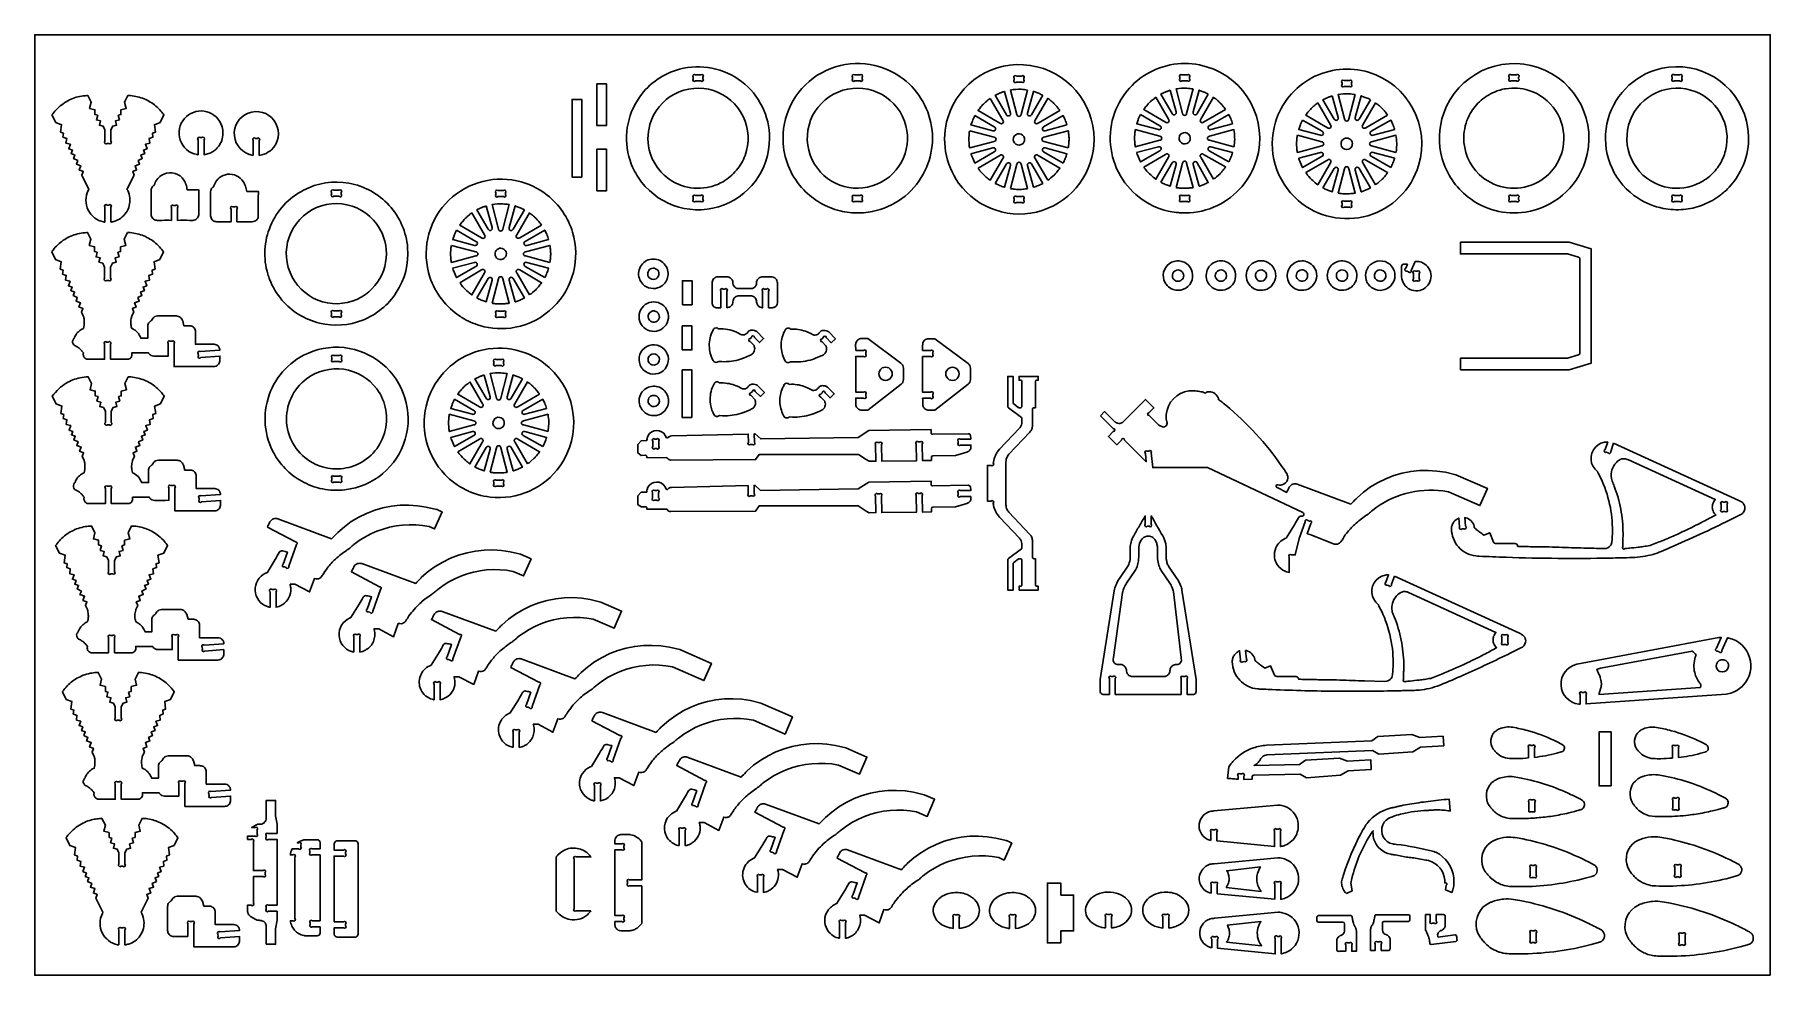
# Model space of a CAD drawing. Extents: x -50 to 95, y -24 to 55.
import ezdxf

# ---------------------------------------------------------------- set-up
doc = ezdxf.new("R2010")
doc.units = 0
doc.header["$MEASUREMENT"] = 0
doc.layers.get('0').update_dxf_attribs({"linetype": 'CONTINUOUS'})
doc.layers.add('SECTIONCUTEDGES', color=18, linetype='CONTINUOUS')

msp = doc.modelspace()

# ---------------------------------------------------------------- linework, layer by layer
msp.add_lwpolyline([(94.76, -23.8), (-50.25, -23.8), (-50.25, 54.8), (94.76, 54.8)], close=True)
at = {"layer": 'SECTIONCUTEDGES'}
for points in [[(14.01, 41.83, 0.070963), (15.39, 40.75, 0.069817), (17.04, 40.08, 0.034745), (17.84, 39.94, 0.061427), (19.39, 39.97, 0.222532), (23.82, 42.86, 0.429696), (21.52, 51.63, 0.275209), (15.14, 51.41, 0.274744), (12.29, 45.69, 0.086691), (12.81, 43.61, 0.086412)], [(26.95, 42.41, 0.325322), (33.94, 40.12, 0.325497), (38.26, 46.06, 0.371858), (32.93, 52.24, 0.371962), (26.04, 47.87, 0.115164), (25.86, 45.03, 0.115322)], [(45.89, 39.91, 0.112364), (48.57, 40.53, 0.210055), (51.84, 44.35, 0.414116), (47.66, 52.13, 0.414311), (39.88, 47.96, 0.221929), (40.64, 42.72, 0.222236), (45.13, 39.95, 0.015157), (45.5, 39.92, 0.014233)], [(69.51, 41.24, 0.206957), (74.3, 39.98, 0.283205), (79.3, 44.2, 0.410681), (75.38, 52.06, 0.410721), (67.48, 48.24, 0.157062), (67.36, 44.42, 0.156826)], [(0.17, 42.89, 0.331784), (6.88, 40.42, 0.331988), (11.15, 46.15, 0.233331), (8.81, 50.89, 0.233148), (3.62, 51.92, 0.174605), (0.3, 49.61, 0.237892), (-0.51, 44.29, 0.032676), (-0.22, 43.57, 0.03255)], [(5.4, 50.94), (4.96, 50.94, -1), (4.78, 51.12), (4.78, 51.26, -1), (4.96, 51.44), (5.4, 51.44, -1), (5.58, 51.26), (5.58, 51.12, -1)], [(18.27, 51.44), (18.71, 51.44, -1), (18.89, 51.26), (18.89, 51.12, -1), (18.71, 50.94), (18.27, 50.94, -1), (18.09, 51.12), (18.09, 51.26, -1)], [(31.77, 51.35), (32.22, 51.35, -1), (32.39, 51.17), (32.39, 51.02, -1), (32.22, 50.85), (31.77, 50.85, -1), (31.6, 51.02), (31.6, 51.17, -1)], [(45.61, 51.44), (46.06, 51.44, -1), (46.23, 51.26), (46.23, 51.12, -1), (46.06, 50.94), (45.61, 50.94, -1), (45.44, 51.12), (45.44, 51.26, -1)], [(55.31, 40.96, 0.254136), (61.14, 39.68, 0.254134), (65.38, 43.88, 0.414116), (61.2, 51.66, 0.414311), (53.42, 47.49, 0.14489), (53.4, 43.95, 0.144775)], [(59.15, 50.97), (59.6, 50.97, -1), (59.77, 50.79), (59.77, 50.65, -1), (59.6, 50.47), (59.15, 50.47, -1), (58.98, 50.65), (58.98, 50.79, -1)], [(73.12, 51.44), (73.56, 51.44, -1), (73.74, 51.26), (73.74, 51.12, -1), (73.56, 50.94), (73.12, 50.94, -1), (72.94, 51.12), (72.94, 51.26, -1)], [(83.73, 41.13, 0.096009), (85.82, 40.29, 0.068853), (87.52, 40.2, 0.067711), (89.02, 40.54, 0.064759), (90.44, 41.28, 0.042288), (91.18, 41.91, 0.076087), (92.26, 43.37, 0.210202), (92.6, 48.17, 0.404304), (85.14, 51.84, 0.290152), (81.04, 46.93, 0.289788)], [(86.75, 51.44), (87.19, 51.44, -1), (87.37, 51.26), (87.37, 51.12, -1), (87.19, 50.94), (86.75, 50.94, -1), (86.57, 51.12), (86.57, 51.26, -1)], [(-44.38, 39.14), (-44.38, 40.39, -1), (-44.2, 40.57), (-44.06, 40.57, -1), (-43.88, 40.39), (-43.88, 39.14, 0.035031), (-43.56, 39.22, 0.079578), (-43.06, 39.47, 0.177317), (-42.35, 40.52, 0.17737), (-42.48, 41.78), (-42.54, 41.88), (-41.95, 43.07), (-42.06, 43.37), (-41.74, 43.5), (-41.87, 43.85), (-41.49, 43.99), (-41.6, 44.29), (-41.26, 44.45), (-41.37, 44.75), (-41.06, 44.87), (-41.16, 45.16), (-40.86, 45.27), (-41, 45.65), (-40.62, 45.74), (-40.68, 46.13), (-40.37, 46.25), (-40.42, 46.57), (-40.17, 46.66), (-40.25, 47.28), (-39.77, 47.46), (-39.46, 48.1, 0.016698), (-39.7, 48.41, 0.043492), (-40.13, 48.84, 0.077496), (-41.11, 49.44, 0.077508), (-42.24, 49.71, 0.010997), (-42.35, 49.72, -0.003666), (-42.46, 49.72), (-42.74, 49.16), (-42.6, 48.64), (-43.05, 48.53), (-43.05, 48.13), (-43.27, 48.07), (-43.17, 47.68), (-43.51, 47.6), (-43.42, 47.24), (-43.73, 47.16), (-43.88, 46.84), (-43.88, 45.9, -1), (-44.06, 45.72), (-44.2, 45.72, -1), (-44.38, 45.9), (-44.38, 46.84), (-44.54, 47.16), (-44.85, 47.24), (-44.75, 47.6), (-45.09, 47.68), (-44.99, 48.07), (-45.22, 48.13), (-45.22, 48.53), (-45.66, 48.64), (-45.53, 49.16), (-45.81, 49.72, 0.015709), (-46.19, 49.69, 0.042831), (-46.78, 49.57, 0.082017), (-47.87, 49.04, 0.080336), (-48.75, 48.18, 0.007539), (-48.78, 48.14, -0.002513), (-48.81, 48.1), (-48.49, 47.46), (-48.01, 47.28), (-48.09, 46.66), (-47.85, 46.57), (-47.89, 46.25), (-47.58, 46.13), (-47.64, 45.74), (-47.27, 45.65), (-47.41, 45.27), (-47.1, 45.16), (-47.21, 44.87), (-46.89, 44.75), (-47, 44.45), (-46.66, 44.29), (-46.77, 43.99), (-46.4, 43.85), (-46.53, 43.5), (-46.2, 43.37), (-46.31, 43.07), (-45.73, 41.88), (-45.78, 41.78, 0.232949), (-45.78, 40.15, 0.232949), (-44.49, 39.16, 0.011595), (-44.44, 39.15, -0.003865)], [(1.76, 43.73, -0.080134), (1.18, 44.89, -0.146264), (1.15, 47.3, -0.425215), (6.47, 50.13, -0.425051), (9.1, 44.71, -0.087626), (8.38, 43.47, -0.085811), (7.26, 42.52, -0.071707), (6.19, 42.09, -0.130273), (4.03, 42.13, -0.084944), (2.77, 42.73, -0.082952)], [(14.91, 43.98, -0.428721), (16.49, 49.83, -0.428259), (22.26, 47.97, -0.400307), (20.48, 42.48, -0.399853)], [(29.58, 49.48), (30.64, 47.65, -1), (30.4, 47.41), (28.57, 48.46, -0.014778), (28.81, 48.78, -0.028539), (29.1, 49.08, -0.018438), (29.28, 49.24, -0.011345)], [(30.79, 50.06), (31.27, 48.25, -1), (30.95, 48.12), (30.01, 49.74, -0.012176), (30.36, 49.91, -0.019565), (30.59, 50, -0.009363), (30.69, 50.03, 0.003121)], [(32.71, 50.18), (32.16, 48.14, -1), (31.82, 48.14), (31.27, 50.18, -0.057699), (32.17, 50.24, -0.024823)], [(33.97, 49.75), (33.03, 48.12, -1), (32.71, 48.25), (33.2, 50.07, 0.006199), (33.21, 50.06, -0.0186), (33.23, 50.06), (33.62, 49.92, -0.018388), (33.8, 49.83, 0.006129)], [(35.41, 48.47), (33.58, 47.41, -1), (33.34, 47.65), (34.4, 49.48, 0.006303), (34.53, 49.39, -0.01891), (34.66, 49.29, -0.017187), (34.81, 49.15, -0.012321), (35.01, 48.95, -0.018926), (35.18, 48.76, -0.012469)], [(43.43, 49.57), (44.48, 47.74, -1), (44.24, 47.5), (42.41, 48.56, -0.014778), (42.66, 48.87, -0.028539), (42.94, 49.18, -0.018438), (43.12, 49.34, -0.011345)], [(44.63, 50.16), (45.11, 48.35, -1), (44.79, 48.21), (43.85, 49.84, -0.012176), (44.2, 50, -0.019565), (44.43, 50.09, -0.009363), (44.53, 50.13, 0.003121)], [(46.55, 50.27), (46, 48.23, -1), (45.66, 48.23), (45.11, 50.27, -0.057699), (46.01, 50.33, -0.024823)], [(47.81, 49.84), (46.88, 48.21, -1), (46.55, 48.35), (47.04, 50.16, 0.006199), (47.06, 50.16, -0.0186), (47.08, 50.15), (47.46, 50.01, -0.018388), (47.64, 49.93, 0.006129)], [(49.25, 48.56), (47.42, 47.5, -1), (47.18, 47.74), (48.24, 49.57, 0.006303), (48.37, 49.48, -0.01891), (48.5, 49.38, -0.017187), (48.65, 49.25, -0.012321), (48.85, 49.05, -0.018926), (49.02, 48.86, -0.012469)], [(58.17, 49.69), (58.65, 47.88, -1), (58.33, 47.74), (57.39, 49.37, -0.012176), (57.74, 49.53, -0.019565), (57.97, 49.62, -0.009363), (58.07, 49.66, 0.003121)], [(60.09, 49.8), (59.54, 47.76, -1), (59.2, 47.76), (58.65, 49.8, -0.057699), (59.55, 49.86, -0.024823)], [(61.35, 49.37), (60.41, 47.74, -1), (60.09, 47.88), (60.58, 49.69, 0.006199), (60.6, 49.69, -0.0186), (60.61, 49.68), (61, 49.54, -0.018388), (61.18, 49.46, 0.006129)], [(70.45, 43.12, -0.211285), (69.16, 46.24, -0.111358), (69.61, 48.06, -0.08886), (70.47, 49.2, -0.085912), (71.71, 50.01, -0.063127), (72.68, 50.29, -0.114379), (74.58, 50.15, -0.173245), (76.83, 48.46, -0.172762), (77.5, 45.72, -0.286521), (74.79, 42.23, -0.286207)], [(89.71, 42.99, -0.083314), (88.49, 42.26, -0.158081), (85.92, 42.1, -0.418063), (82.93, 47.24, -0.417665), (88.11, 50.18, -0.195857), (90.6, 48.23, -0.195502), (91.02, 45.11, -0.076037), (90.52, 43.94, -0.077055)], [(-36.6, 44.77), (-36.6, 46.02, -1), (-36.43, 46.2), (-36.28, 46.2, -1), (-36.1, 46.02), (-36.1, 44.77, 0.047597), (-35.71, 44.87, 0.100184), (-35.1, 45.24, 0.160083), (-34.55, 46.25, 0.160346), (-34.7, 47.39, 0.250499), (-36.1, 48.41, 0.250445), (-37.73, 47.81, 0.27053), (-38.09, 46, 0.270621), (-36.69, 44.78, 0.009062), (-36.65, 44.78, -0.003021)], [(-31.99, 44.72), (-31.99, 45.97, -1), (-31.81, 46.14), (-31.66, 46.14, -1), (-31.49, 45.97), (-31.49, 44.72, 0.047597), (-31.09, 44.82, 0.100184), (-30.48, 45.19, 0.760738), (-32.12, 48.34, 0.761228), (-32.33, 44.8, 0.024169), (-32.19, 44.76, 0.017962)], [(28.31, 48.04), (29.93, 47.1, -1), (29.8, 46.78), (27.98, 47.26, -0.012918), (28.1, 47.59, -0.018758), (28.19, 47.8, -0.010898), (28.25, 47.92, 0.003632)], [(36, 47.26), (34.18, 46.78, -1), (34.05, 47.1), (35.67, 48.04, -0.026072), (35.84, 47.7, -0.02074)], [(42.15, 48.13), (43.77, 47.19, -1), (43.64, 46.87), (41.83, 47.36, -0.012918), (41.94, 47.68, -0.018758), (42.03, 47.9, -0.010898), (42.09, 48.01, 0.003632)], [(49.84, 47.36), (48.03, 46.87, -1), (47.89, 47.19), (49.52, 48.13, -0.026072), (49.68, 47.8, -0.02074)], [(56.96, 49.1), (58.02, 47.27, -1), (57.78, 47.03), (55.95, 48.09, -0.014778), (56.2, 48.4, -0.028539), (56.48, 48.71, -0.018438), (56.66, 48.87, -0.011345)], [(62.79, 48.09), (60.96, 47.03, -1), (60.72, 47.27), (61.78, 49.1, 0.006303), (61.91, 49.01, -0.01891), (62.04, 48.91, -0.017187), (62.19, 48.78, -0.012321), (62.39, 48.58, -0.018926), (62.56, 48.39, -0.012469)], [(27.87, 46.78), (29.91, 46.23, -1), (29.91, 45.89), (27.87, 45.34, 0.006429), (27.84, 45.49, -0.01929), (27.82, 45.64), (27.8, 46.06), (27.82, 46.48, -0.018896), (27.84, 46.63, 0.006298)], [(32.17, 45.62, -0.761731), (31.61, 46.34, -0.761062), (32.46, 46.01, -0.135678), (32.37, 45.77, -0.135247)], [(36.11, 45.34), (34.07, 45.89, -1), (34.07, 46.23), (36.11, 46.78, -0.005477), (36.15, 46.47, -0.027167), (36.17, 46.08, -0.022163), (36.16, 45.76, -0.016966)], [(41.71, 46.87), (43.75, 46.32, -1), (43.75, 45.98), (41.71, 45.43, 0.006429), (41.69, 45.58, -0.01929), (41.67, 45.73), (41.64, 46.15), (41.67, 46.57, -0.018896), (41.69, 46.72, 0.006298)], [(46.01, 45.71, -0.781821), (45.47, 46.45, -0.781093), (46.3, 46.06, -0.122906), (46.2, 45.85, -0.122447)], [(49.95, 45.43), (47.91, 45.98, -1), (47.91, 46.32), (49.95, 46.87, -0.035509), (50.01, 46.21, -0.037792), (49.98, 45.59, -0.007975), (49.97, 45.51, 0.002658)], [(55.69, 47.66), (57.31, 46.73, -1), (57.18, 46.4), (55.37, 46.89, -0.012918), (55.48, 47.21, -0.018758), (55.57, 47.43, -0.010898), (55.63, 47.55, 0.003632)], [(63.38, 46.89), (61.57, 46.4, -1), (61.43, 46.73), (63.06, 47.66, -0.026072), (63.22, 47.33, -0.020703)], [(27.98, 44.85), (29.8, 45.34, -1), (29.93, 45.02), (28.31, 44.08, -0.020623), (28.07, 44.61, -0.019978), (27.99, 44.82, -0.019766), (27.99, 44.83, 0.006588)], [(35.68, 44.08), (34.05, 45.02, -1), (34.18, 45.34), (36, 44.85, -0.023422), (35.86, 44.47, -0.022486)], [(41.82, 44.95), (43.64, 45.43, -1), (43.77, 45.11), (42.15, 44.17, -0.020623), (41.91, 44.7, -0.019978), (41.83, 44.91, -0.019766), (41.83, 44.93, 0.006588)], [(49.52, 44.17), (47.89, 45.11, -1), (48.03, 45.43), (49.84, 44.95, -0.023422), (49.7, 44.56, -0.022807)], [(55.25, 46.4), (57.29, 45.85, -1), (57.29, 45.51), (55.25, 44.96, 0.006429), (55.23, 45.11, -0.01929), (55.2, 45.26), (55.18, 45.68), (55.2, 46.11, -0.018896), (55.22, 46.25, 0.006298)], [(55.36, 44.48), (57.18, 44.96, -1), (57.31, 44.64), (55.69, 43.7, -0.020623), (55.45, 44.23, -0.019978), (55.37, 44.44, -0.019766), (55.37, 44.46, 0.006588)], [(59.55, 45.24, -0.385134), (58.95, 45.46, -0.384041), (59.1, 46.08, -0.445044), (59.79, 45.91, -0.443903)], [(63.49, 44.96), (61.45, 45.51, -1), (61.45, 45.85), (63.49, 46.4, -0.035509), (63.55, 45.74, -0.037792), (63.52, 45.12, -0.007975), (63.51, 45.04, 0.002658)], [(63.06, 43.7), (61.43, 44.64, -1), (61.57, 44.96), (63.38, 44.48, -0.023422), (63.24, 44.09, -0.022807)], [(28.57, 43.65), (30.4, 44.71, -1), (30.64, 44.47), (29.58, 42.64, -0.019294), (29.24, 42.91, -0.045903), (28.73, 43.44, -0.008546), (28.65, 43.53, -0.007227)], [(30.01, 42.37), (30.95, 44, -1), (31.27, 43.86), (30.79, 42.05, -0.012234), (30.47, 42.16, -0.017991), (30.27, 42.25, -0.010478), (30.14, 42.31, 0.003492)], [(31.27, 41.94), (31.82, 43.98, -1), (32.16, 43.98), (32.71, 41.94, -0.013089), (32.34, 41.89, -0.036535), (31.78, 41.88, -0.015577), (31.56, 41.9, -0.012352)], [(33.2, 42.05), (32.71, 43.86, -1), (33.03, 44), (33.97, 42.37, 0.006248), (33.8, 42.28, -0.018746), (33.62, 42.2), (33.23, 42.06, -0.018599), (33.21, 42.05, 0.006199)], [(34.4, 42.64), (33.34, 44.47, -1), (33.58, 44.71), (35.41, 43.65, -0.014529), (35.14, 43.31, -0.022653), (34.95, 43.1), (34.66, 42.83, -0.018394), (34.53, 42.73, 0.006131)], [(42.41, 43.74), (44.24, 44.8, -1), (44.48, 44.56), (43.43, 42.73, -0.024397), (43, 43.08, -0.042082), (42.57, 43.53, -0.010889), (42.49, 43.64, 0.00363)], [(43.85, 42.47), (44.79, 44.09, -1), (45.11, 43.96), (44.63, 42.15, -0.012234), (44.32, 42.25, -0.017991), (44.11, 42.34, -0.010478), (43.98, 42.4, 0.003492)], [(45.11, 42.03), (45.66, 44.07, -1), (46, 44.07), (46.55, 42.03, -0.013089), (46.18, 41.99, -0.036535), (45.62, 41.97, -0.015577), (45.4, 41.99, -0.012352)], [(47.04, 42.14), (46.55, 43.96, -1), (46.88, 44.09), (47.81, 42.46, 0.006248), (47.64, 42.38, -0.018746), (47.46, 42.29), (47.08, 42.15, -0.018599), (47.06, 42.15, 0.006199)], [(48.24, 42.73), (47.18, 44.56, -1), (47.42, 44.8), (49.25, 43.75, -0.014529), (48.98, 43.4, -0.022653), (48.79, 43.19), (48.5, 42.92, -0.018394), (48.37, 42.82, 0.006131)], [(55.95, 43.28), (57.78, 44.33, -1), (58.02, 44.09), (56.96, 42.26, -0.024397), (56.54, 42.61, -0.042082), (56.11, 43.06, -0.010889), (56.03, 43.17, 0.00363)], [(57.39, 42), (58.33, 43.62, -1), (58.65, 43.49), (58.17, 41.68, -0.012234), (57.85, 41.79, -0.017991), (57.65, 41.87, -0.010478), (57.52, 41.93, 0.003492)], [(58.65, 41.56), (59.2, 43.6, -1), (59.54, 43.6), (60.09, 41.56, -0.013089), (59.72, 41.52, -0.036535), (59.16, 41.5, -0.015577), (58.94, 41.52, -0.012352)], [(60.58, 41.67), (60.09, 43.49, -1), (60.41, 43.62), (61.35, 42, 0.006248), (61.18, 41.91, -0.018746), (61, 41.83), (60.61, 41.68, -0.018599), (60.6, 41.68, 0.006199)], [(61.78, 42.26), (60.72, 44.09, -1), (60.96, 44.33), (62.79, 43.28, -0.014529), (62.52, 42.93, -0.022653), (62.33, 42.72), (62.04, 42.45, -0.018394), (61.91, 42.36, 0.006131)], [(-38.82, 39.29), (-38.82, 40.35, -1), (-38.64, 40.52), (-38.5, 40.52, -1), (-38.32, 40.35), (-38.32, 39.29, -0.001261), (-37.29, 39.29, 0.007568), (-37.04, 39.29, 0.17911), (-36.7, 39.43, 0.186027), (-36.54, 39.74, 0.012625), (-36.54, 39.76, 0.006307), (-36.54, 39.79, 0.00914), (-36.54, 40.2, -0.008036), (-36.53, 41.83), (-37.5, 41.83, 0.003437), (-37.61, 42.27, 0.080686), (-37.78, 42.65, 0.363611), (-39.46, 43.16, 0.187458), (-40.18, 42.45, 0.018465), (-40.21, 42.39, 0.013194), (-40.24, 42.29, 0.057236), (-40.25, 42.26, -0.140672), (-40.26, 42.23, -0.134911), (-40.28, 42.21, 0.061956), (-40.33, 42.19, 0.116179), (-40.47, 42.02, 0.105792), (-40.52, 41.79), (-40.52, 39.79, 0.17911), (-40.39, 39.45, 0.186027), (-40.07, 39.3, 0.012625), (-40.06, 39.3, 0.006307), (-40.02, 39.29, 0.008514), (-39.6, 39.29, -0.002207)], [(-33.85, 39.17), (-33.85, 40.23, -1), (-33.68, 40.41), (-33.53, 40.41, -1), (-33.35, 40.23), (-33.35, 39.17, -0.001261), (-32.33, 39.17, 0.007568), (-32.07, 39.17, 0.17911), (-31.73, 39.31, 0.186027), (-31.57, 39.62, 0.012625), (-31.57, 39.64, 0.006307), (-31.57, 39.67, 0.00914), (-31.57, 40.08, -0.008036), (-31.56, 41.71), (-32.53, 41.71, 0.002778), (-32.65, 42.15, 0.080686), (-32.82, 42.53, 0.286261), (-34.13, 43.14, 0.286452), (-35.26, 42.23, 0.036637), (-35.28, 42.14, -0.114416), (-35.29, 42.11, -0.116624), (-35.32, 42.09, 0.081245), (-35.41, 42.02, 0.097719), (-35.51, 41.87, 0.089338), (-35.56, 41.67), (-35.56, 39.67, 0.17911), (-35.42, 39.34, 0.186027), (-35.11, 39.18, 0.012625), (-35.09, 39.18, 0.006307), (-35.06, 39.17, 0.008514), (-34.64, 39.17, -0.002207)], [(-30.63, 34.37, 0.083187), (-29.59, 32.63, 0.15872), (-26.46, 30.7, 0.155063), (-22.84, 30.95, 0.155089), (-20.04, 33.25, 0.166511), (-19.09, 36.99, 0.16632), (-20.64, 40.54, 0.164857), (-24, 42.39, 0.165101), (-27.8, 41.81, 0.174897), (-30.55, 38.83, 0.174968), (-30.77, 34.78, 0.009023), (-30.7, 34.56, 0.010489)], [(-14.55, 31.16, 0.063566), (-13.07, 30.5, 0.120276), (-10.11, 30.35, 0.147825), (-6.92, 32.03, 0.278823), (-5.31, 38.29, 0.15407), (-7.43, 41.4, 0.113627), (-9.96, 42.59, 0.268788), (-15.93, 40.67, 0.26905), (-17.23, 34.54, 0.085445), (-16.24, 32.69, 0.083649), (-14.67, 31.24, 0.004404), (-14.61, 31.2, 0.004421)], [(-28.51, 34.17, -0.439479), (-27.09, 40.16, -0.439058), (-21.23, 38.23, -0.174074), (-21.01, 35.42, -0.173675), (-22.62, 33.1, -0.202252), (-25.79, 32.39, -0.201817)], [(-24.82, 41.3), (-25.26, 41.3, -1), (-25.44, 41.47), (-25.44, 41.62, -1), (-25.26, 41.8), (-24.82, 41.8, -1), (-24.64, 41.62), (-24.64, 41.47, -1)], [(-10.6, 40.61), (-11.15, 38.56, -1), (-11.49, 38.56), (-12.04, 40.61, -0.057699), (-11.14, 40.66, -0.024823)], [(-11.09, 41.27), (-11.54, 41.27, -1), (-11.71, 41.45), (-11.71, 41.6, -1), (-11.54, 41.77), (-11.09, 41.77, -1), (-10.92, 41.6), (-10.92, 41.45, -1)], [(4.96, 41.36), (5.4, 41.36, -1), (5.58, 41.19), (5.58, 41.04, -1), (5.4, 40.86), (4.96, 40.86, -1), (4.78, 41.04), (4.78, 41.19, -1)], [(18.27, 41.36), (18.71, 41.36, -1), (18.89, 41.19), (18.89, 41.04, -1), (18.71, 40.86), (18.27, 40.86, -1), (18.09, 41.04), (18.09, 41.19, -1)], [(32.22, 40.77), (31.77, 40.77, -1), (31.6, 40.95), (31.6, 41.09, -1), (31.77, 41.27), (32.22, 41.27, -1), (32.39, 41.09), (32.39, 40.95, -1)], [(46.23, 41.19), (46.23, 41.04, -1), (46.06, 40.86), (45.61, 40.86, -1), (45.44, 41.04), (45.44, 41.19, -1), (45.61, 41.36), (46.06, 41.36, -1)], [(59.15, 40.89), (59.6, 40.89, -1), (59.77, 40.72), (59.77, 40.57, -1), (59.6, 40.39), (59.15, 40.39, -1), (58.98, 40.57), (58.98, 40.72, -1)], [(73.12, 41.36), (73.56, 41.36, -1), (73.74, 41.19), (73.74, 41.04, -1), (73.56, 40.86), (73.12, 40.86, -1), (72.94, 41.04), (72.94, 41.19, -1)], [(86.75, 41.36), (87.19, 41.36, -1), (87.37, 41.19), (87.37, 41.04, -1), (87.19, 40.86), (86.75, 40.86, -1), (86.57, 41.04), (86.57, 41.19, -1)], [(-13.73, 39.91), (-12.67, 38.08, -1), (-12.91, 37.83), (-14.74, 38.89, -0.014778), (-14.49, 39.2, -0.028539), (-14.21, 39.51, -0.018438), (-14.03, 39.67, -0.011345)], [(-12.52, 40.49), (-12.04, 38.68, -1), (-12.36, 38.54), (-13.3, 40.17, -0.012176), (-12.95, 40.34, -0.019565), (-12.72, 40.43, -0.009363), (-12.62, 40.46, 0.003121)], [(-9.34, 40.17), (-10.28, 38.54, -1), (-10.6, 38.68), (-10.11, 40.49, 0.006199), (-10.09, 40.49, -0.0186), (-10.08, 40.48), (-9.69, 40.34, -0.018388), (-9.51, 40.26, 0.006129)], [(-7.9, 38.89), (-9.73, 37.83, -1), (-9.97, 38.08), (-8.91, 39.91, 0.006303), (-8.78, 39.81, -0.01891), (-8.65, 39.71, -0.017187), (-8.5, 39.58, -0.012321), (-8.3, 39.38, -0.018926), (-8.13, 39.19, -0.012469)], [(-42.14, 28.21), (-40.74, 28.21, -0.159762), (-40.73, 28.19, 0.066488), (-40.69, 28.13, 0.224273), (-40.3, 27.94, -0.000395), (-39.1, 27.95), (-39.1, 29, -1), (-38.92, 29.18), (-38.77, 29.18, -1), (-38.6, 29), (-38.6, 27.07), (-35.28, 27.07, 0.17911), (-34.94, 27.2, 0.186027), (-34.79, 27.52, 0.031019), (-34.78, 27.66, -0.005772), (-34.78, 27.94), (-36.38, 27.82, -1), (-36.57, 27.98), (-36.58, 28.13, -1), (-36.42, 28.32), (-34.78, 28.44, 0.052573), (-34.81, 28.59, 0.128734), (-34.93, 28.79, 0.098804), (-35.08, 28.89, 0.090544), (-35.27, 28.93), (-36.82, 28.93, -0.002036), (-36.81, 29.61, 0.007854), (-36.82, 29.98, 0.165437), (-36.93, 30.3, 0.175912), (-37.21, 30.46, 0.045646), (-37.38, 30.48, 0.003185), (-37.78, 30.48), (-37.88, 30.88, 0.035592), (-37.89, 30.92, 0.008238), (-37.97, 31.05, 0.105793), (-38.14, 31.22, 0.114267), (-38.34, 31.29, 0.016414), (-38.36, 31.29, 0.008238), (-38.4, 31.3), (-39.98, 31.3, 0.110419), (-40.21, 31.24, 0.110418), (-40.39, 31.09, 0.022316), (-40.5, 30.92, -0.059806), (-40.54, 30.88, -0.058444), (-40.57, 30.86, 0.099091), (-40.7, 30.75, 0.081372), (-40.77, 30.61, 0.073068), (-40.8, 30.45, 0.009886), (-40.8, 30.24, -0.001648), (-40.8, 29.43), (-41.37, 29.43, 0.019577), (-41.46, 29.64, 0.043762), (-41.58, 29.82, 0.056859), (-41.8, 30.05, 0.05369), (-42.08, 30.23, 0.039391), (-42.13, 30.25, -0.141623), (-42.14, 30.26), (-42.18, 30.39, -0.054644), (-42.22, 30.79, -0.056928), (-42.17, 31.18, -0.006856), (-42.14, 31.28, -0.024199), (-42.13, 31.3), (-41.98, 31.62), (-42.09, 31.92), (-41.77, 32.05), (-41.9, 32.4), (-41.52, 32.54), (-41.63, 32.84), (-41.29, 33.01), (-41.4, 33.3), (-41.09, 33.42), (-41.19, 33.71), (-40.89, 33.82), (-41.03, 34.2), (-40.65, 34.29), (-40.71, 34.69), (-40.4, 34.8), (-40.45, 35.12), (-40.2, 35.21), (-40.28, 35.83), (-39.8, 36.01), (-39.49, 36.65, 0.016698), (-39.73, 36.96, 0.043491), (-40.16, 37.39, 0.077496), (-41.14, 37.99, 0.077508), (-42.27, 38.26, 0.010997), (-42.38, 38.27, -0.003666), (-42.49, 38.27), (-42.77, 37.71), (-42.63, 37.19), (-43.08, 37.08), (-43.08, 36.68), (-43.3, 36.62), (-43.2, 36.23), (-43.54, 36.15), (-43.45, 35.79), (-43.76, 35.71), (-43.91, 35.39), (-43.91, 34.45, -1), (-44.09, 34.27), (-44.23, 34.27, -1), (-44.41, 34.45), (-44.41, 35.39), (-44.57, 35.71), (-44.88, 35.79), (-44.78, 36.15), (-45.12, 36.23), (-45.02, 36.62), (-45.25, 36.68), (-45.25, 37.08), (-45.69, 37.19), (-45.56, 37.71), (-45.84, 38.27, 0.015709), (-46.22, 38.24, 0.042831), (-46.81, 38.12, 0.078645), (-47.87, 37.62, 0.078653), (-48.72, 36.81, 0.010048), (-48.78, 36.73, -0.003349), (-48.83, 36.65), (-48.52, 36.01), (-48.04, 35.83), (-48.12, 35.21), (-47.88, 35.12), (-47.92, 34.8), (-47.61, 34.69), (-47.67, 34.29), (-47.3, 34.2), (-47.44, 33.82), (-47.13, 33.71), (-47.24, 33.42), (-46.92, 33.3), (-47.03, 33.01), (-46.69, 32.84), (-46.8, 32.54), (-46.43, 32.4), (-46.56, 32.05), (-46.23, 31.92), (-46.34, 31.62), (-46.19, 31.3, -0.036497), (-46.16, 31.2, -0.035573), (-46.11, 30.92, -0.036385), (-46.11, 30.65, -0.0364), (-46.15, 30.39), (-46.18, 30.26), (-46.31, 30.2, 0.075892), (-46.65, 29.93, 0.075892), (-46.9, 29.57, 0.038064), (-46.93, 29.48, -0.074201), (-46.96, 29.43, -0.053422), (-46.98, 29.41, 0.096755), (-47.05, 29.3, 0.145353), (-47.08, 29.08, 0.145421), (-46.98, 28.88, 0.10301), (-46.92, 28.83, -0.049055), (-46.62, 28.66, -0.034046), (-46.43, 28.5, -0.034058), (-46.26, 28.31), (-46.18, 28.21, -0.13896), (-46.18, 28.19, 0.06537), (-46.2, 28.12, 0.165435), (-46.13, 27.86, 0.165462), (-45.92, 27.69, 0.012695), (-45.89, 27.68, 0.03751), (-45.88, 27.68), (-44.41, 27.68), (-44.41, 28.94, -1), (-44.23, 29.12), (-44.09, 29.12, -1), (-43.91, 28.94), (-43.91, 27.68), (-42.44, 27.68, 0.089286), (-42.35, 27.71, 0.087241), (-42.23, 27.81, 0.127053), (-42.14, 27.99, 0.114164), (-42.14, 28.21), (-40.74, 28.21)], [(-15, 38.47), (-13.38, 37.53, -1), (-13.51, 37.2), (-15.32, 37.69, -0.012918), (-15.21, 38.01, -0.018758), (-15.12, 38.23, -0.010898), (-15.06, 38.35, 0.003632)], [(-7.31, 37.69), (-9.12, 37.2, -1), (-9.26, 37.53), (-7.63, 38.47, -0.026072), (-7.47, 38.13, -0.02074)], [(-15.44, 37.2), (-13.4, 36.66, -1), (-13.4, 36.31), (-15.44, 35.77, 0.006429), (-15.46, 35.91, -0.01929), (-15.48, 36.06), (-15.51, 36.48), (-15.48, 36.91, -0.018896), (-15.46, 37.06, 0.006298)], [(-11.14, 36.05, -0.520017), (-11.79, 36.46, -0.519794), (-11.18, 36.94, -0.315968), (-10.84, 36.51, -0.315775)], [(-7.2, 35.77), (-9.24, 36.31, -1), (-9.24, 36.66), (-7.2, 37.2, -0.005477), (-7.16, 36.89, -0.027167), (-7.14, 36.51, -0.022163), (-7.15, 36.19, -0.016966)], [(68.88, 26.8), (77.96, 26.8), (79.81, 27.36), (79.81, 36.9), (77.96, 37.46), (68.88, 37.46), (68.88, 36.49), (77.81, 36.49), (78.75, 36.21, -0.331314), (78.84, 36.09), (78.84, 28.17, -0.331314), (78.75, 28.05), (77.81, 27.77), (68.88, 27.77)], [(-15.33, 35.28), (-13.51, 35.77, -1), (-13.38, 35.44), (-15, 34.5, -0.020623), (-15.24, 35.03, -0.019978), (-15.32, 35.24, -0.019766), (-15.32, 35.26, 0.006588)], [(-14.74, 34.08), (-12.91, 35.14, -1), (-12.67, 34.89), (-13.72, 33.06, -0.024397), (-14.15, 33.41, -0.042082), (-14.58, 33.86, -0.010889), (-14.66, 33.97, 0.00363)], [(-8.91, 33.06), (-9.97, 34.89, -1), (-9.73, 35.14), (-7.9, 34.08, -0.014529), (-8.17, 33.73, -0.022653), (-8.36, 33.52), (-8.65, 33.25, -0.018394), (-8.78, 33.16, 0.006131)], [(-7.63, 34.5), (-9.26, 35.44, -1), (-9.12, 35.77), (-7.31, 35.28, -0.023422), (-7.45, 34.89, -0.022807)], [(0.57, 33.95, 0.155406), (1.23, 33.61, 0.152514), (1.97, 33.71, 0.115137), (2.4, 34.05, 0.20973), (2.66, 35.01, 0.510659), (0.88, 35.92, 0.510196)], [(1.03, 34.58, -0.493086), (1.31, 35.27, -0.496276), (1.91, 34.82, -0.270598), (1.67, 34.41, -0.267947), (1.19, 34.42, -0.063066), (1.1, 34.49, -0.063066)], [(44.49, 33.72, 0.865068), (46.29, 35.36, 0.86425), (44.1, 34.31, 0.072818), (44.25, 33.99, 0.072347)], [(45.13, 34.22, -0.127868), (44.92, 34.36, -0.137935), (44.81, 34.58, -0.320239), (45.04, 35.08, -0.324958), (45.59, 35.02, -0.217691), (45.75, 34.66, -0.220677), (45.57, 34.31, -0.140127), (45.32, 34.2, -0.112138)], [(48.12, 33.69, 0.318391), (49.55, 33.65, 0.317954), (50.05, 34.98, 0.517503), (48.18, 35.7, 0.517001)], [(48.74, 34.21, -0.15519), (48.49, 34.39, -0.312546), (48.46, 34.92, -0.392669), (49.07, 35.09, -0.389755), (49.3, 34.49, -0.204093), (49.05, 34.24, -0.136251), (48.76, 34.21, -0.015884), (48.75, 34.21, -0.015468)], [(51.43, 33.72, 0.74091), (53.39, 35.03, 0.740811), (51.03, 35.04, 0.14889), (51.03, 34.32, 0.148825)], [(51.91, 34.31, -0.389326), (51.83, 34.95, -0.393682), (52.45, 35.08, -0.425563), (52.6, 34.42, -0.30245), (52.11, 34.21, -0.064927), (52, 34.24, -0.063676)], [(54.85, 33.72, 0.331799), (56.32, 33.65, 0.331521), (56.81, 35.04, 0.502041), (54.95, 35.69, 0.501728)], [(55.19, 34.51, -0.275396), (55.27, 34.98, -0.267762), (55.73, 35.14, -0.183622), (56.01, 34.97, -0.175376), (56.11, 34.65, -0.249087), (55.89, 34.27, -0.472136)], [(58.3, 33.65, 0.63423), (60.21, 34.79, 0.633992), (58.11, 35.54, 0.223996), (57.76, 34.55, 0.223818)], [(58.82, 34.23, -0.160814), (58.59, 34.41, -0.156528), (58.51, 34.7, -0.261047), (58.75, 35.08, -0.251161), (59.21, 35.09, -0.13635), (59.38, 34.93, -0.240204), (59.42, 34.49, -0.195756), (59.18, 34.24, -0.192418)], [(61.44, 33.69, 0.166963), (62.17, 33.44, 0.218695), (63.12, 33.89, 0.177291), (63.4, 34.66, 0.171132), (63.12, 35.46, 0.189397), (62.36, 35.89, 0.183559), (61.49, 35.69, 0.164151), (61.02, 35.09, 0.158029), (61, 34.31, 0.081931), (61.16, 33.97, 0.075339)], [(62.01, 34.23, -0.355945), (61.7, 34.74, -0.188687), (61.87, 35.04, -0.315158), (62.42, 35.07, -0.316961), (62.64, 34.58, -0.219082), (62.41, 34.26, -0.217765)], [(65.1, 35.86), (64.76, 35.09, -1), (64.53, 35), (64.4, 35.05, -1), (64.31, 35.29), (64.45, 35.62), (64.09, 35.62, 0.146455), (64.02, 35.58, 0.196282), (63.96, 35.43), (63.96, 34.57, 0.597776), (65.92, 33.64, 0.597766), (65.61, 35.79, 0.052723), (65.38, 35.85, 0.044487)], [(65.11, 35.03), (65.26, 35.03, -1), (65.44, 34.85), (65.44, 34.41, -1), (65.26, 34.23), (65.11, 34.23, -1), (64.94, 34.41), (64.94, 34.85, -1)], [(-13.3, 32.8), (-12.36, 34.42, -1), (-12.04, 34.29), (-12.52, 32.48, -0.012234), (-12.84, 32.59, -0.017991), (-13.04, 32.67, -0.010478), (-13.17, 32.74, 0.003492)], [(-12.04, 32.36), (-11.49, 34.41, -1), (-11.15, 34.41), (-10.6, 32.36, -0.013089), (-10.97, 32.32, -0.036535), (-11.53, 32.31, -0.015577), (-11.75, 32.32, -0.012352)], [(-10.11, 32.48), (-10.6, 34.29, -1), (-10.28, 34.42), (-9.34, 32.8, 0.006248), (-9.51, 32.71, -0.018746), (-9.69, 32.63), (-10.08, 32.49, -0.018599), (-10.09, 32.48, 0.006199)], [(7.08, 31.99), (7.08, 33.37, -1), (7.26, 33.55), (7.41, 33.55, -1), (7.59, 33.37), (7.59, 31.99, 0.052408), (7.74, 32.02, 0.128325), (7.94, 32.14, 0.197605), (8.09, 32.48, -0.097222), (8.13, 32.68, -0.148336), (8.3, 32.9, -0.139985), (8.59, 32.99), (9.57, 32.99, -0.145828), (9.86, 32.89, -0.209993), (10.06, 32.55, -0.026239), (10.07, 32.46, 0.09194), (10.11, 32.3, 0.131652), (10.26, 32.09, 0.131653), (10.5, 32, 0.024549), (10.53, 31.99, -0.008181), (10.57, 31.99), (10.57, 33.37, -1), (10.74, 33.55), (10.89, 33.55, -1), (11.07, 33.37), (11.07, 31.99, -0.00462), (11.38, 31.99, 0.14671), (11.62, 32.06, 0.128813), (11.75, 32.19, 0.116385), (11.8, 32.39), (11.8, 34.07, 0.17911), (11.66, 34.41, 0.186027), (11.35, 34.57, 0.012625), (11.33, 34.57, 0.006307), (11.3, 34.57), (10.57, 34.57, 0.145828), (10.28, 34.48, 0.209993), (10.07, 34.14, 0.026239), (10.07, 34.05, -0.09194), (10.03, 33.88, -0.148336), (9.85, 33.67, -0.139985), (9.57, 33.58), (8.59, 33.58, -0.145828), (8.3, 33.67, -0.209993), (8.09, 34.01, -0.026239), (8.09, 34.1, 0.09194), (8.05, 34.26, 0.148336), (7.87, 34.48, 0.139985), (7.59, 34.57), (6.84, 34.57, 0.17911), (6.51, 34.44, 0.186027), (6.35, 34.13, 0.012625), (6.35, 34.11, 0.006307), (6.35, 34.07), (6.35, 32.39, 0.17911), (6.45, 32.12, 0.185411), (6.7, 31.99, 0.029365), (6.78, 31.99, -0.004893)], [(0.64, 30.33, 0.32468), (2.08, 30.17, 0.324261), (2.68, 31.49, 0.315456), (1.65, 32.46, 0.314906), (0.39, 31.83, 0.16802), (0.26, 31.04, 0.16772)], [(-25.26, 31.72), (-24.82, 31.72, -1), (-24.64, 31.54), (-24.64, 31.39, -1), (-24.82, 31.22), (-25.26, 31.22, -1), (-25.44, 31.39), (-25.44, 31.54, -1)], [(-10.92, 31.52), (-10.92, 31.37, -1), (-11.09, 31.2), (-11.54, 31.2, -1), (-11.71, 31.37), (-11.71, 31.52, -1), (-11.54, 31.7), (-11.09, 31.7, -1)], [(1.11, 30.94, -0.342692), (1.08, 31.51, -0.167354), (1.35, 31.7, -0.066194), (1.45, 31.72, -0.053141), (1.57, 31.71, -0.194534), (1.85, 31.52, -0.255691), (1.91, 31.06, -0.265791), (1.54, 30.78, -0.258961)], [(9.85, 28.83), (9.53, 29.16, -1), (9.53, 29.41), (9.64, 29.51, -1), (9.89, 29.51), (10.31, 29.08), (10.65, 29.42), (10.08, 29.99, 0.061834), (10, 30.04, 0.071753), (9.77, 30.11, 0.070796), (9.59, 30.11, 0.180454), (9.35, 29.97, 0.028701), (9.3, 29.9, -0.064537), (9.23, 29.83, -0.217452), (8.86, 29.72, -0.017845), (8.82, 29.72, -0.040508), (8.8, 29.73, -0.048621), (8.75, 29.76, 0.025713), (8.55, 29.87, 0.05669), (7.83, 30.13, 0.056735), (7.08, 30.22), (6.89, 30.22, -0.12534), (6.87, 30.23, 0.109514), (6.8, 30.28, 0.209609), (6.58, 30.29, 0.125437), (6.49, 30.22, 0.040174), (6.47, 30.19, 0.008606), (6.4, 30.06, 0.123368), (6.11, 28.82, 0.12115), (6.44, 27.57, 0.018916), (6.48, 27.51, 0.113433), (6.53, 27.46, 0.1368), (6.69, 27.41, 0.136799), (6.84, 27.46, 0.077822), (6.86, 27.47, -0.14103), (6.89, 27.49), (7.15, 27.48, 0.039745), (7.97, 27.52, 0.041404), (8.73, 27.69, 0.004978), (8.9, 27.75, 0.009757), (8.98, 27.78), (9.46, 27.98, 0.025645), (9.64, 28.08, 0.123538), (9.83, 28.26, 0.094777), (9.9, 28.46, 0.094759), (9.89, 28.67, 0.002266), (9.86, 28.8, 0.072469)], [(15.86, 28.81), (15.54, 29.14, -1), (15.54, 29.39), (15.64, 29.49, -1), (15.89, 29.49), (16.31, 29.06), (16.65, 29.4), (16.09, 29.97, 0.061834), (16, 30.02, 0.071753), (15.78, 30.09, 0.070796), (15.6, 30.09, 0.180454), (15.36, 29.95, 0.028701), (15.3, 29.88, -0.064537), (15.24, 29.81, -0.217452), (14.87, 29.7, -0.101565), (14.75, 29.74, 0.041153), (14.3, 29.96, 0.046108), (13.7, 30.14, 0.046145), (13.09, 30.2), (12.89, 30.2, -0.125395), (12.87, 30.21, 0.143049), (12.78, 30.27, 0.126432), (12.64, 30.28, 0.126548), (12.52, 30.22, 0.084828), (12.48, 30.17, 0.021693), (12.37, 29.96, 0.112451), (12.12, 28.78, 0.11463), (12.41, 27.63, 0.017441), (12.48, 27.49, 0.121465), (12.54, 27.43, 0.1368), (12.69, 27.39, 0.136799), (12.85, 27.43, 0.077822), (12.87, 27.45, -0.14103), (12.89, 27.47), (13.16, 27.46, 0.039745), (13.96, 27.5, 0.039745), (14.73, 27.67, 0.006634), (14.89, 27.72, 0.009757), (14.99, 27.76), (15.46, 27.96, 0.025645), (15.65, 28.06, 0.123538), (15.83, 28.24, 0.094777), (15.9, 28.44, 0.090384), (15.9, 28.65, 0.012931), (15.87, 28.79, 0.06611)], [(18.35, 28.42), (19.01, 28.42, -1), (19.18, 28.24), (19.18, 28.09, -1), (19.01, 27.92), (18.35, 27.92), (18.35, 24.93), (19.01, 24.93, -1), (19.18, 24.75), (19.18, 24.61, -1), (19.01, 24.43), (18.35, 24.43, 0.001297), (18.35, 23.92, 0.098998), (18.39, 23.74, 0.147443), (18.57, 23.52, 0.140954), (18.85, 23.43), (19.37, 23.43), (22.14, 25.6, 0.106822), (22.28, 25.77, 0.106822), (22.33, 25.99), (22.33, 26.94, 0.109057), (22.28, 27.16, 0.109056), (22.13, 27.34), (19.37, 29.41), (18.85, 29.41, 0.17911), (18.51, 29.28, 0.186027), (18.35, 28.96, 0.027942), (18.34, 28.85, -0.002697)], [(23.94, 28.41), (24.6, 28.41, -1), (24.78, 28.23), (24.78, 28.08, -1), (24.6, 27.91), (23.94, 27.91), (23.94, 24.92), (24.6, 24.92, -1), (24.78, 24.74), (24.78, 24.6, -1), (24.6, 24.42), (23.94, 24.42, 0.001297), (23.95, 23.91, 0.098998), (23.98, 23.73, 0.147443), (24.16, 23.51, 0.140954), (24.44, 23.43), (24.96, 23.43), (27.74, 25.59, 0.106822), (27.87, 25.76, 0.106822), (27.93, 25.98), (27.93, 26.93, 0.109057), (27.87, 27.15, 0.109056), (27.73, 27.33), (24.96, 29.4), (24.44, 29.4, 0.17911), (24.1, 29.27, 0.186027), (23.95, 28.95, 0.027942), (23.94, 28.85, -0.002697)], [(-29.88, 19.21, 0.073328), (-28.67, 17.97, 0.072163), (-27.13, 17.11, 0.043335), (-26.19, 16.84, 0.077023), (-24.33, 16.77, 0.300807), (-19.29, 21.01, 0.30038), (-21.23, 27.31, 0.14707), (-24.4, 28.65, 0.147132), (-27.78, 28.01, 0.217851), (-30.84, 24.09, 0.218138)], [(-24.8, 27.49), (-25.25, 27.49, -1), (-25.42, 27.67), (-25.42, 27.81, -1), (-25.25, 27.99), (-24.8, 27.99, -1), (-24.63, 27.81), (-24.63, 27.67, -1)], [(-15.97, 18.04, 0.086412), (-14.24, 16.77, 0.086691), (-12.19, 16.16, 0.274319), (-6.36, 18.76, 0.379188), (-7.26, 26.99, 0.257222), (-13.13, 28.38, 0.257249), (-17.44, 24.17, 0.132982), (-17.53, 20.9, 0.132968)], [(-11.7, 27.65), (-11.26, 27.65, -1), (-11.08, 27.47), (-11.08, 27.32, -1), (-11.26, 27.15), (-11.7, 27.15, -1), (-11.88, 27.32), (-11.88, 27.47, -1)], [(0.6, 26.8, 0.908245), (2.49, 28.35, 0.907727), (0.34, 27.19, 0.048368), (0.45, 26.98, 0.048083)], [(1, 27.64, -0.32992), (1.31, 28.11, -0.330155), (1.85, 27.95, -0.311912), (1.87, 27.42, -0.306946), (1.38, 27.2, -0.144672), (1.15, 27.32, -0.191691)], [(-42.08, 16.15), (-40.68, 16.15, -0.159762), (-40.67, 16.13, 0.066488), (-40.63, 16.07, 0.224273), (-40.24, 15.88, -0.000395), (-39.04, 15.89), (-39.04, 16.94, -1), (-38.86, 17.12), (-38.71, 17.12, -1), (-38.54, 16.94), (-38.54, 15.01), (-35.22, 15.01, 0.17911), (-34.88, 15.14, 0.186027), (-34.73, 15.46, 0.031019), (-34.72, 15.6, -0.005772), (-34.72, 15.88), (-36.32, 15.76, -1), (-36.51, 15.92), (-36.52, 16.07, -1), (-36.36, 16.26), (-34.72, 16.38, 0.052573), (-34.75, 16.52, 0.128734), (-34.87, 16.73, 0.098804), (-35.02, 16.83, 0.090544), (-35.21, 16.87), (-36.76, 16.87, -0.002036), (-36.75, 17.55, 0.007854), (-36.76, 17.92, 0.165437), (-36.87, 18.24, 0.175912), (-37.15, 18.4, 0.045646), (-37.32, 18.42, 0.003185), (-37.72, 18.42), (-37.82, 18.82, 0.035592), (-37.83, 18.86, 0.008238), (-37.91, 18.99, 0.105793), (-38.08, 19.16, 0.114267), (-38.28, 19.23, 0.016414), (-38.3, 19.23, 0.008238), (-38.34, 19.24), (-39.92, 19.24, 0.110419), (-40.15, 19.18, 0.110418), (-40.33, 19.03, 0.022316), (-40.44, 18.86, -0.059806), (-40.48, 18.82, -0.058444), (-40.51, 18.8, 0.099091), (-40.64, 18.69, 0.081372), (-40.71, 18.55, 0.073068), (-40.74, 18.38, 0.009886), (-40.74, 18.18, -0.001648), (-40.74, 17.37), (-41.31, 17.37, 0.068897), (-41.53, 17.76, 0.102144), (-41.95, 18.14), (-42.08, 18.2), (-42.12, 18.33, -0.059229), (-42.15, 18.75, -0.056927), (-42.09, 19.18, -0.006856), (-42.08, 19.23, -0.021913), (-42.07, 19.24), (-41.92, 19.56), (-42.03, 19.86), (-41.71, 19.99), (-41.84, 20.34), (-41.46, 20.48), (-41.57, 20.78), (-41.23, 20.94), (-41.34, 21.24), (-41.03, 21.36), (-41.13, 21.65), (-40.83, 21.76), (-40.97, 22.14), (-40.6, 22.23), (-40.65, 22.62), (-40.34, 22.74), (-40.39, 23.06), (-40.14, 23.15), (-40.23, 23.77), (-39.75, 23.95), (-39.43, 24.59, 0.016698), (-39.67, 24.9, 0.043491), (-40.1, 25.33, 0.077496), (-41.09, 25.93, 0.077508), (-42.21, 26.2, 0.010997), (-42.32, 26.21, -0.003666), (-42.43, 26.21), (-42.71, 25.65), (-42.58, 25.13), (-43.02, 25.02), (-43.02, 24.62), (-43.24, 24.56), (-43.14, 24.17), (-43.48, 24.09), (-43.39, 23.73), (-43.7, 23.65), (-43.85, 23.33), (-43.85, 22.39, -1), (-44.03, 22.21), (-44.18, 22.21, -1), (-44.35, 22.39), (-44.35, 23.33), (-44.51, 23.65), (-44.82, 23.73), (-44.72, 24.09), (-45.06, 24.17), (-44.96, 24.56), (-45.19, 24.62), (-45.19, 25.02), (-45.63, 25.13), (-45.5, 25.65), (-45.78, 26.21, 0.041478), (-46.47, 26.13, 0.08461), (-47.62, 25.68, 0.053235), (-48.24, 25.21, 0.050197), (-48.78, 24.59), (-48.46, 23.95), (-47.98, 23.77), (-48.06, 23.15), (-47.82, 23.06), (-47.86, 22.74), (-47.56, 22.62), (-47.61, 22.23), (-47.24, 22.14), (-47.38, 21.76), (-47.07, 21.65), (-47.18, 21.36), (-46.86, 21.24), (-46.97, 20.94), (-46.63, 20.78), (-46.74, 20.48), (-46.37, 20.34), (-46.5, 19.99), (-46.17, 19.86), (-46.29, 19.56), (-46.13, 19.24, -0.036497), (-46.1, 19.14, -0.035573), (-46.06, 18.86, -0.036385), (-46.05, 18.59, -0.0364), (-46.09, 18.33), (-46.12, 18.2), (-46.25, 18.14, 0.075892), (-46.59, 17.87, 0.075892), (-46.84, 17.51, 0.038064), (-46.87, 17.42, -0.074201), (-46.9, 17.37, -0.053422), (-46.92, 17.35, 0.096755), (-46.99, 17.24, 0.145353), (-47.02, 17.02, 0.145421), (-46.93, 16.82, 0.10301), (-46.86, 16.77, -0.049055), (-46.56, 16.6, -0.034046), (-46.37, 16.44, -0.034058), (-46.2, 16.25), (-46.12, 16.15, -0.13896), (-46.12, 16.13, 0.06537), (-46.14, 16.06, 0.165435), (-46.07, 15.8, 0.165462), (-45.86, 15.63, 0.012695), (-45.83, 15.62, 0.03751), (-45.82, 15.62), (-44.35, 15.62), (-44.35, 16.88, -1), (-44.18, 17.06), (-44.03, 17.06, -1), (-43.85, 16.88), (-43.85, 15.62), (-42.38, 15.62, 0.089286), (-42.3, 15.65, 0.087241), (-42.17, 15.75, 0.127053), (-42.08, 15.93, 0.114164), (-42.08, 16.15), (-40.68, 16.15)], [(-27.02, 19.02, -0.255596), (-29.2, 22.4, -0.255597), (-27.53, 26.05, -0.199106), (-24.43, 26.84, -0.198719), (-21.67, 25.2, -0.237123), (-21.02, 21.51, -0.236962), (-23.59, 18.77, -0.106383), (-25.33, 18.53, -0.106542)], [(-12.69, 26.36), (-12.2, 24.55, -1), (-12.53, 24.42), (-13.47, 26.04, -0.012176), (-13.11, 26.21, -0.019565), (-12.89, 26.3, -0.009363), (-12.79, 26.33, 0.003121)], [(-10.77, 26.48), (-11.31, 24.44, -1), (-11.66, 24.44), (-12.2, 26.48, -0.057699), (-11.31, 26.54, -0.024823)], [(-9.5, 26.05), (-10.44, 24.42, -1), (-10.77, 24.55), (-10.28, 26.37, 0.006199), (-10.26, 26.36, -0.0186), (-10.24, 26.36), (-9.85, 26.22, -0.018388), (-9.68, 26.13, 0.006129)], [(32, 8.39), (33.6, 8.39), (33.6, 8.71), (33.49, 8.71, -0.414214), (33.36, 8.83), (33.36, 11.01), (33.25, 11.01, -0.414214), (33.12, 11.13), (33.12, 11.21, -0.001328), (33.13, 12.2, 0.00959), (33.12, 12.5, 0.08671), (33.06, 12.79, 0.086806), (32.91, 13.04), (31.15, 14.9, -0.09411), (30.96, 15.22, -0.083078), (30.89, 15.63, -0.000752), (30.89, 17.32, -0.000752), (30.89, 19.01, -0.083078), (30.96, 19.42, -0.09411), (31.15, 19.74), (32.91, 21.6, 0.086806), (33.06, 21.85, 0.08671), (33.12, 22.14, 0.00959), (33.13, 22.44, -0.001329), (33.12, 23.43), (33.12, 23.51, -0.414214), (33.25, 23.63), (33.36, 23.63), (33.36, 25.81, -0.414214), (33.49, 25.93), (33.6, 25.93), (33.6, 26.25), (32, 26.25), (32, 25.93), (32.11, 25.93, -0.414214), (32.24, 25.81), (32.24, 23.76, -0.414214), (32.11, 23.63), (32, 23.63, -0.164223), (31.93, 23.66), (31.55, 23.95, -0.234068), (31.5, 24.05), (31.5, 26.25), (31.05, 26.25), (31.05, 23.72, 0.235486), (31.1, 23.62), (32.19, 22.81, -0.235486), (32.24, 22.71), (32.24, 22.45, -0.071048), (32.19, 22.2, -0.078973), (32.09, 21.98, -0.015763), (32.06, 21.96, -0.007881), (32.02, 21.91), (30.37, 20.16, 0.07388), (30.02, 19.65, 0.076866), (29.86, 19.08, 0.023417), (29.84, 19.01), (29.84, 18.99, -1), (29.67, 18.81), (29.35, 18.81), (29.35, 15.83), (29.67, 15.83, -1), (29.84, 15.65), (29.84, 15.63, 0.037161), (29.87, 15.45, 0.069854), (30.05, 14.94, 0.066871), (30.37, 14.49), (32.02, 12.73, -0.071048), (32.17, 12.51, -0.08294), (32.23, 12.29, -0.011822), (32.24, 12.25, -0.007881), (32.24, 12.19), (32.24, 11.93, -0.235486), (32.19, 11.83), (31.1, 11.02, 0.235486), (31.05, 10.92), (31.05, 8.39), (31.5, 8.39), (31.5, 10.59, -0.234068), (31.55, 10.69), (31.93, 10.98, -0.164223), (32, 11.01), (32.11, 11.01, -0.414214), (32.24, 10.88), (32.24, 8.83, -0.414214), (32.11, 8.71), (32, 8.71)], [(-13.89, 25.78), (-12.83, 23.95, -1), (-13.08, 23.71), (-14.91, 24.76, -0.014778), (-14.66, 25.08, -0.028539), (-14.37, 25.38, -0.018438), (-14.2, 25.54, -0.011345)], [(-8.06, 24.76), (-9.89, 23.71, -1), (-10.14, 23.95), (-9.08, 25.78, 0.006303), (-8.95, 25.69, -0.01891), (-8.82, 25.59, -0.017187), (-8.67, 25.45, -0.012321), (-8.46, 25.25, -0.018926), (-8.3, 25.06, -0.012469)], [(1.06, 23.04, 0.094401), (1.49, 22.97, 0.170768), (2.26, 23.25, 0.464229), (2.28, 25.13, 0.464136), (0.43, 24.84, 0.259519), (0.38, 23.65, 0.186569)], [(1.64, 23.76, -0.43575), (1.02, 24.07, -0.436868), (1.38, 24.66, -0.391916), (1.93, 24.33, -0.393)], [(9.93, 24.31), (9.6, 24.64, -1), (9.61, 24.89), (9.71, 24.99, -1), (9.96, 24.99), (10.38, 24.57), (10.72, 24.9), (10.15, 25.48, 0.061834), (10.07, 25.53, 0.071753), (9.84, 25.59, 0.070796), (9.67, 25.59, 0.180454), (9.43, 25.46, 0.028701), (9.37, 25.38, -0.064537), (9.31, 25.31, -0.217452), (8.94, 25.2, -0.101565), (8.82, 25.24, 0.041153), (8.36, 25.47, 0.046108), (7.77, 25.64, 0.046145), (7.15, 25.7), (6.96, 25.7, -0.12534), (6.94, 25.71, 0.109514), (6.87, 25.77, 0.146598), (6.72, 25.79, 0.139937), (6.58, 25.72, 0.084828), (6.54, 25.67, 0.021693), (6.43, 25.46, 0.124471), (6.19, 24.14, 0.096115), (6.43, 23.21, 0.005797), (6.52, 23.04, 0.187127), (6.66, 22.91, 0.113295), (6.79, 22.9, 0.113567), (6.92, 22.94, 0.077822), (6.94, 22.96, -0.14103), (6.96, 22.97), (7.23, 22.96, 0.039745), (8.02, 23, 0.039745), (8.8, 23.18, 0.006634), (8.95, 23.22, 0.009757), (9.05, 23.26), (9.53, 23.46, 0.025645), (9.72, 23.56, 0.123538), (9.9, 23.75, 0.094777), (9.97, 23.94, 0.090384), (9.97, 24.15, 0.012931), (9.94, 24.29, 0.06611)], [(15.75, 24.2), (15.43, 24.52, -1), (15.43, 24.77), (15.54, 24.88, -1), (15.79, 24.87), (16.21, 24.45), (16.55, 24.79), (15.98, 25.36, 0.061834), (15.9, 25.41, 0.071753), (15.67, 25.47, 0.070796), (15.5, 25.47, 0.180454), (15.26, 25.34, 0.028701), (15.2, 25.26, -0.064537), (15.13, 25.19, -0.217452), (14.76, 25.08, -0.101565), (14.64, 25.12, 0.041153), (14.19, 25.35, 0.046108), (13.6, 25.53, 0.046145), (12.98, 25.59), (12.79, 25.58, -0.141443), (12.77, 25.6, 0.105545), (12.72, 25.64, 0.153336), (12.56, 25.67, 0.153374), (12.41, 25.6, 0.08355), (12.38, 25.56, 0.02938), (12.23, 25.26, 0.110293), (12.01, 24.13, 0.110294), (12.3, 23.01, 0.017441), (12.38, 22.88, 0.121465), (12.44, 22.82, 0.1368), (12.59, 22.78, 0.136799), (12.74, 22.82, 0.077822), (12.77, 22.84, -0.14103), (12.79, 22.86), (13.06, 22.84, 0.039745), (13.85, 22.89, 0.039745), (14.63, 23.06, 0.006634), (14.78, 23.11, 0.009757), (14.88, 23.14), (15.36, 23.34, 0.025645), (15.54, 23.44, 0.123538), (15.73, 23.63, 0.094777), (15.8, 23.82, 0.090384), (15.8, 24.04, 0.012931), (15.76, 24.17, 0.06611)], [(38.79, 22.96), (39.87, 21.88, -1), (39.86, 21.63), (39.46, 21.23), (40.16, 20.53), (40.56, 20.93, -1), (40.81, 20.93), (42.63, 19.11), (42.56, 19.81, -1), (42.71, 20), (42.84, 20.01, -1), (43.04, 19.86), (43.16, 18.62), (47.73, 18.62), (55.71, 14.86, -0.168887), (55.79, 14.77, -0.362921), (55.73, 14.59, -0.089504), (55.69, 14.57, -0.079719), (55.63, 14.57, 0.015746), (55.56, 14.57, 0.104795), (55.47, 14.55, 0.167951), (55.35, 14.44, -0.009744), (55.01, 13.85), (54.32, 12.74, -0.104608), (54.3, 12.73, 0.035992), (54.21, 12.69, 0.188726), (53.45, 11.92, 0.136053), (53.35, 11.1, 0.111308), (53.57, 10.52, 0.142971), (54.23, 9.96, 0.032757), (54.35, 9.91, 0.017693), (54.57, 9.86), (54.57, 11.15, -1), (54.75, 11.33), (55.07, 11.33), (55.41, 12.7), (55.91, 14.1, -1), (56.13, 14.21), (56.27, 14.16, -1), (56.38, 13.94), (56.08, 13.1, -0.0051), (56.28, 13.04, -0.011435), (56.37, 13.01), (58.28, 12.25, 0.161502), (58.62, 12.24, 0.169689), (58.89, 12.43, 0.018768), (58.98, 12.57, -0.030198), (59.35, 13.13, -0.042786), (60.04, 13.88, -0.036783), (60.97, 14.61, -0.013895), (61.07, 14.68, 0.025116), (61.16, 14.74, 0.025774), (61.29, 14.85, -0.018155), (61.53, 15.05, -0.204103), (67.4, 16.67), (67.87, 16.6), (70.5, 15.45), (71.13, 16.88), (68.5, 18.03), (67.62, 18.23), (66.9, 18.34), (66.18, 18.39), (65.45, 18.38), (64.73, 18.3), (64.02, 18.16), (63.32, 17.96), (62.65, 17.7), (61.99, 17.38), (61.37, 17.01), (60.78, 16.58), (60.24, 16.1, 0.013028), (60.13, 16, -0.002171), (59.73, 15.58), (55.24, 17.25, 0.161142), (54.88, 17.25, 0.167596), (54.61, 17.04, 0.03262), (54.55, 16.94, -0.002417), (54.36, 16.55), (53.5, 16.98, -0.162704), (53.47, 17.04, -0.252017), (53.5, 17.16, -0.283369), (53.63, 17.19, 0.098494), (53.88, 17.17, 0.501374), (54.41, 18.03, 0.048434), (54.36, 18.13, 0.007698), (53.96, 18.73, 0.069513), (49.27, 23.83, 0.005338), (48.85, 24.17, 0.010401), (48.63, 24.34, -0.035073), (48.65, 24.37, 0.136057), (48.66, 24.4, 0.100505), (48.65, 24.41, 0.016455), (48.62, 24.49, 0.341491), (47.74, 24.95, 0.016455), (47.65, 24.93, 0.112005), (47.64, 24.92, 0.134653), (47.63, 24.91, -0.022312), (47.6, 24.85, 0.028235), (47.18, 24.97, 0.028606), (46.75, 25.04, 0.006314), (46.62, 25.05, 0.013802), (46.55, 25.05), (46.19, 25.04), (45.83, 24.96), (45.48, 24.82), (45.17, 24.63), (44.89, 24.38), (44.66, 24.1), (44.48, 23.77), (44.36, 23.43), (44.3, 23.06), (44.3, 22.7), (44.36, 22.33, -0.120312), (44.33, 22.19, -0.115005), (44.24, 22.08, -0.125142), (44.12, 22.02, -0.119875), (43.99, 22.03), (43.67, 22.16), (42.86, 22.97, -1), (42.86, 23.22), (43.26, 23.62), (42.56, 24.32), (40.69, 22.45, -0.145804), (40.42, 22.32, -0.210214), (40.05, 22.41, -0.016381), (40.03, 22.42, -0.008191), (40, 22.45, -0.009829), (39.83, 22.62, 0.001638), (39.14, 23.31)], [(-15.17, 24.34), (-13.55, 23.4, -1), (-13.68, 23.08), (-15.49, 23.56, -0.012918), (-15.38, 23.88, -0.018758), (-15.29, 24.1, -0.010898), (-15.23, 24.22, 0.003632)], [(-7.48, 23.56), (-9.29, 23.08, -1), (-9.43, 23.4), (-7.8, 24.34, -0.026072), (-7.64, 24, -0.02074)], [(-15.61, 23.08), (-13.56, 22.53, -1), (-13.56, 22.19), (-15.61, 21.64, 0.006429), (-15.63, 21.79, -0.01929), (-15.65, 21.94), (-15.67, 22.36), (-15.65, 22.78, -0.018896), (-15.63, 22.93, 0.006298)], [(-11.96, 22.31, -0.704491), (-11.15, 22.69, -0.705318), (-11.53, 21.88, -0.172802), (-11.82, 22.02, -0.173371)], [(-7.36, 21.64), (-9.41, 22.19, -1), (-9.41, 22.53), (-7.36, 23.08, -0.035509), (-7.3, 22.42, -0.037792), (-7.34, 21.8, -0.007975), (-7.35, 21.72, 0.002658)], [(0.43, 19.65), (0.78, 19.66, -0.414214), (0.9, 19.53), (0.9, 19.45), (2.57, 19.46, -0.179261), (2.58, 19.44, 0.072339), (2.6, 19.41, 0.106772), (2.74, 19.3, 0.104923), (2.91, 19.25), (9.98, 19.3), (10.28, 19.72), (18.57, 19.72), (19.23, 19.29), (19.47, 19.16), (20.03, 19.16), (20.01, 20.55, -1), (20.19, 20.72), (20.34, 20.73, -1), (20.51, 20.55), (20.53, 19.17), (23.43, 19.2), (23.41, 20.59, -1), (23.58, 20.77), (23.73, 20.77, -1), (23.91, 20.6), (23.93, 19.21), (24.68, 19.22), (24.68, 19.49, -0.414143), (24.8, 19.62), (26.69, 19.65), (27.64, 19.92, 0.116099), (27.84, 20.04, 0.123161), (27.96, 20.23, 0.093814), (27.97, 20.33, -0.008595), (27.97, 20.51), (27.1, 20.5, -1), (26.92, 20.67), (26.91, 20.82, -1), (27.09, 21), (27.96, 21.01, 0.008792), (27.95, 21.26, 0.293453), (27.82, 21.44, 0.051082), (27.78, 21.45, 0.039322), (27.73, 21.45), (24.77, 21.41, -0.414353), (24.65, 21.53), (24.64, 21.8), (19.44, 21.73), (18.56, 21.14), (10.41, 21.02), (9.96, 21.44, 0.116141), (9.94, 21.44, -0.019273), (9.87, 21.44), (9.88, 20.74, -1), (9.7, 20.56), (9.55, 20.56, -1), (9.38, 20.73), (9.37, 21.43), (2.95, 21.28, 0.129415), (2.75, 21.21, 0.061161), (2.65, 21.13, -0.183348), (2.58, 21.1, -0.251847), (2.53, 21.12), (2.44, 21.32), (2.31, 21.49), (2.13, 21.62), (1.93, 21.7), (1.71, 21.72), (1.5, 21.69), (1.3, 21.61), (1.13, 21.47), (1, 21.3), (0.92, 21.09, 0.044207), (0.91, 21.02, -0.011454), (0.89, 20.88), (0.42, 20.87), (0.15, 20.56), (0.15, 19.85)], [(-15.49, 21.15), (-13.68, 21.64, -1), (-13.55, 21.31), (-15.17, 20.38, -0.020623), (-15.41, 20.91, -0.019978), (-15.48, 21.11, -0.019766), (-15.49, 21.13, 0.006588)], [(-14.91, 19.95), (-13.08, 21.01, -1), (-12.83, 20.77), (-13.89, 18.94, -0.019294), (-14.24, 19.21, -0.045903), (-14.75, 19.74, -0.008546), (-14.82, 19.83, -0.007227)], [(-13.47, 18.67), (-12.53, 20.3, -1), (-12.2, 20.16), (-12.69, 18.35, -0.012234), (-13, 18.46, -0.017991), (-13.21, 18.55, -0.010478), (-13.34, 18.61, 0.003492)], [(-12.2, 18.24), (-11.66, 20.28, -1), (-11.31, 20.28), (-10.77, 18.24, -0.013089), (-11.13, 18.19, -0.036535), (-11.69, 18.18, -0.015577), (-11.92, 18.2, -0.012352)], [(-10.28, 18.35), (-10.77, 20.16, -1), (-10.44, 20.3), (-9.5, 18.67, 0.006248), (-9.68, 18.58, -0.018746), (-9.85, 18.5), (-10.24, 18.36, -0.018599), (-10.26, 18.35, 0.006199)], [(-9.08, 18.94), (-10.14, 20.77, -1), (-9.89, 21.01), (-8.06, 19.95, -0.014529), (-8.33, 19.61, -0.022653), (-8.52, 19.4), (-8.82, 19.13, -0.018394), (-8.95, 19.03, 0.006131)], [(-7.8, 20.38), (-9.43, 21.31, -1), (-9.29, 21.64), (-7.48, 21.15, -0.023422), (-7.62, 20.76, -0.022807)], [(1.56, 21.01), (1.71, 21.01, -1), (1.89, 20.84), (1.89, 20.39, -1), (1.71, 20.21), (1.57, 20.21, -1), (1.39, 20.39), (1.39, 20.83, -1)], [(81.67, 20.66), (81.43, 19.97, -1), (81.21, 19.87), (81.07, 19.91, -1), (80.96, 20.14), (81.18, 20.77, -0.009124), (81, 20.76, 0.035207), (80.9, 20.74), (80.62, 20.66), (80.37, 20.52), (80.16, 20.33), (79.98, 20.1), (79.86, 19.84), (79.8, 19.56), (79.79, 19.27), (79.84, 18.99), (79.96, 18.72), (80.12, 18.49), (80.33, 18.29, -0.066761), (80.35, 18.25, 0.023228), (80.39, 18.16, 0.00512), (80.56, 17.82, -0.014428), (80.72, 17.49, -0.05613), (81.4, 15.29, -0.057387), (81.57, 13.04, -0.014084), (81.53, 12.44, -0.122169), (81.43, 12.14, -0.258679), (80.88, 11.86, -0.000991), (79.18, 11.9, -0.003047), (77.12, 11.97, 0.006155), (76.01, 12, 0.003714), (75.44, 12.01, -0.004918), (74.87, 12.01, -0.002398), (74.27, 12.03, 0.000799), (73.68, 12.04, 0.028598), (73.63, 12.15, 0.161536), (73.53, 12.26, 0.057098), (73.48, 12.27, 0.047308), (73.42, 12.28), (71.82, 12.28, -0.081624), (71.75, 12.3, -0.074835), (71.67, 12.35, -0.020482), (71.66, 12.37, -0.045194), (71.65, 12.38), (71.32, 13.18), (70.84, 12.98), (70.73, 13.05, -0.015251), (70.42, 13.28, -0.015251), (70.13, 13.53, 0.009145), (70.05, 13.59, -0.096768), (70.03, 13.61, -0.120073), (70.03, 13.64, 0.047499), (70.02, 13.7, 0.141524), (69.77, 14.17, 0.141524), (69.31, 14.43, 0.016567), (69.27, 14.44, -0.005522), (69.24, 14.45), (69.31, 13.72, -1), (69.15, 13.52), (69.01, 13.51, -1), (68.81, 13.66), (68.74, 14.42, 0.004185), (68.52, 14.27, 0.073254), (68.33, 14.1, 0.086359), (68.18, 13.82, 0.085895), (68.13, 13.5, 0.181323), (68.72, 11.99, 0.182665), (70.16, 11.24, 0.017132), (70.44, 11.22, 0.002988), (72.69, 11.13, 0.006952), (77.02, 11.04, 0.006952), (81.36, 11.06, 0.001959), (83.24, 11.11, 0.061284), (84.95, 11.37, 0.032703), (85.65, 11.62, 0.000916), (86.41, 11.94, 0.00617), (88.91, 13.06, 0.006143), (91.4, 14.25), (92.31, 14.7, 0.107121), (92.53, 14.89, 0.158648), (92.64, 15.25, 0.179758), (92.5, 15.64, 0.084569), (92.31, 15.79, 0.011402), (92.25, 15.82, 0.006019), (92.13, 15.88)], [(82.67, 11.86), (82.63, 11.86, -1), (82.45, 12.04), (82.45, 12.14, -0.005457), (82.45, 12.65, -0.005557), (82.46, 12.9, 0.010785), (82.46, 13.14, 0.044291), (82.27, 15.16, 0.045327), (81.73, 17.07, 0.011839), (81.56, 17.49, -0.056794), (81.49, 17.72, -0.12358), (81.53, 18.44, -0.12042), (81.91, 19.06, -0.074062), (82.23, 19.29, -0.231079), (82.8, 19.31, -0.017826), (82.82, 19.3, 0.011527), (82.85, 19.29), (90.16, 15.96, 0.033575), (90.05, 15.8, 0.089461), (89.94, 15.52, 0.115413), (89.95, 15.11, 0.115536), (90.15, 14.74, 0.020408), (90.19, 14.71, -0.006802), (90.22, 14.67, -0.003887), (89.16, 14.11, -0.01123), (87.54, 13.31, -0.006478), (86.51, 12.84, -0.006479), (85.47, 12.41), (84.78, 12.13, -0.027258), (84.69, 12.11, -0.004531), (84.18, 12.03, -0.00906), (83.74, 11.97, -0.005336), (82.99, 11.89, -0.019134), (82.91, 11.89, -0.021054)], [(-25.25, 17.91), (-24.8, 17.91, -1), (-24.63, 17.74), (-24.63, 17.59, -1), (-24.8, 17.41), (-25.25, 17.41, -1), (-25.42, 17.59), (-25.42, 17.74, -1)], [(-11.88, 17.25), (-11.88, 17.39, -1), (-11.7, 17.57), (-11.26, 17.57, -1), (-11.08, 17.39), (-11.08, 17.25, -1), (-11.26, 17.07), (-11.7, 17.07, -1)], [(0.43, 15.35), (0.77, 15.35, -0.414214), (0.9, 15.23), (0.9, 15.14), (2.56, 15.15, -0.179261), (2.58, 15.14, 0.072339), (2.6, 15.11, 0.106772), (2.73, 14.99, 0.104923), (2.9, 14.95), (9.98, 14.99), (10.27, 15.42), (18.56, 15.42), (19.22, 14.99), (19.46, 14.85), (20.03, 14.86), (20.01, 16.24, -1), (20.18, 16.42), (20.33, 16.42, -1), (20.51, 16.25), (20.53, 14.86), (23.42, 14.9), (23.4, 16.29, -1), (23.58, 16.47), (23.73, 16.47, -1), (23.9, 16.3), (23.92, 14.91), (24.67, 14.92), (24.67, 15.19, -0.414143), (24.79, 15.32), (26.68, 15.35), (27.63, 15.62, 0.116099), (27.84, 15.74, 0.123161), (27.96, 15.92, 0.093814), (27.97, 16.02, -0.008595), (27.96, 16.21), (27.09, 16.2, -1), (26.91, 16.37), (26.91, 16.52, -1), (27.08, 16.7), (27.96, 16.71, 0.008792), (27.95, 16.96, 0.293453), (27.81, 17.14, 0.051082), (27.78, 17.15, 0.039322), (27.73, 17.15), (24.77, 17.1, -0.414353), (24.64, 17.23), (24.64, 17.5), (19.44, 17.42), (18.56, 16.84), (10.4, 16.72), (9.95, 17.14, 0.116141), (9.93, 17.14, -0.019273), (9.86, 17.13), (9.87, 16.44, -1), (9.7, 16.26), (9.55, 16.26, -1), (9.37, 16.43), (9.36, 17.12), (2.95, 16.97, 0.129415), (2.74, 16.91, 0.061161), (2.65, 16.83, -0.183348), (2.58, 16.79, -0.251847), (2.52, 16.82), (2.44, 17.02), (2.3, 17.19), (2.13, 17.32), (1.92, 17.4), (1.71, 17.42), (1.49, 17.39), (1.29, 17.3), (1.12, 17.17), (0.99, 16.99), (0.91, 16.79, 0.044207), (0.9, 16.72, -0.011454), (0.89, 16.58), (0.42, 16.57), (0.14, 16.26), (0.15, 15.54)], [(1.56, 16.71), (1.7, 16.71, -1), (1.88, 16.53), (1.88, 16.09, -1), (1.71, 15.91), (1.56, 15.91, -1), (1.38, 16.09), (1.38, 16.53, -1)], [(-28.92, 8.89), (-28.52, 8.89), (-27.28, 8.23), (-26.88, 9.35, 0.10429), (-26.64, 9.32, 0.22206), (-26.28, 9.53, 0.018768), (-26.19, 9.67, -0.030198), (-25.81, 10.23, -0.042786), (-25.13, 10.98, -0.036783), (-24.2, 11.71, -0.013715), (-24.1, 11.78, 0.024577), (-24, 11.84, 0.026089), (-23.85, 11.97, -0.020061), (-23.58, 12.2), (-23.13, 12.53), (-22.66, 12.82), (-22.17, 13.08), (-21.66, 13.3), (-21.14, 13.49), (-20.6, 13.64), (-20.06, 13.75), (-19.51, 13.81), (-18.95, 13.85), (-18.4, 13.84), (-17.84, 13.79), (-17.3, 13.7), (-16.84, 13.5), (-16.21, 14.93, -0.004535), (-16.58, 15.09, 0.027218), (-16.67, 15.13), (-17.55, 15.33), (-18.26, 15.44), (-18.99, 15.49), (-19.71, 15.48), (-20.44, 15.4), (-21.15, 15.26), (-21.84, 15.06), (-22.52, 14.8), (-23.17, 14.48), (-23.8, 14.11), (-24.38, 13.68), (-24.93, 13.2, 0.013028), (-25.03, 13.1, -0.002171), (-25.44, 12.68), (-29.93, 14.35, 0.161142), (-30.29, 14.35, 0.167596), (-30.56, 14.14, 0.03262), (-30.62, 14.04, -0.002417), (-30.81, 13.65), (-28.46, 12.41, -1), (-28.38, 12.2), (-29.02, 10.38, -1), (-29.25, 10.27), (-29.39, 10.33, -1), (-29.49, 10.55), (-29.13, 11.57, 0.000984), (-29.54, 11.67, 0.161021), (-29.69, 11.65, 0.167951), (-29.82, 11.54, -0.009744), (-30.15, 10.95), (-30.84, 9.84, -0.104608), (-30.87, 9.83, 0.035992), (-30.96, 9.79, 0.3096), (-31.83, 8.35, 0.310426), (-30.8, 7.01, 0.017896), (-30.72, 6.99, 0.01187), (-30.59, 6.96), (-30.59, 8.25, -1), (-30.42, 8.43), (-30.27, 8.43, -1), (-30.09, 8.25), (-30.09, 6.96, 0.023544), (-29.85, 7.02, 0.03569), (-29.69, 7.09, 0.133115), (-29.11, 7.59, 0.130213), (-28.85, 8.34, 0.049199), (-28.86, 8.58, 0.036373)], [(39.54, -0.33), (39.54, 0.99, -1), (39.71, 1.16), (39.86, 1.16, -1), (40.04, 0.99), (40.04, -0.33), (45.54, -0.33), (45.54, 0.99, -1), (45.71, 1.16), (45.86, 1.16, -1), (46.04, 0.99), (46.04, -0.33), (46.58, -0.33, 0.185813), (46.73, -0.25, 0.172664), (46.8, -0.08), (46.8, 0.92), (45.61, 8.38, 0.048631), (45.49, 8.78, 0.053476), (45.19, 9.36), (44.48, 10.39, -0.042369), (44.41, 10.53, -0.05136), (44.32, 10.86, -0.022282), (44.3, 10.99, -0.018567), (44.29, 11.14, -0.006146), (44.29, 11.82, 0.052443), (44.25, 12.26, 0.080341), (44, 12.91, 0.0006), (43.04, 14.59), (43.04, 13.89, -1), (42.86, 13.72), (42.71, 13.72, -1), (42.54, 13.89), (42.54, 14.59, -0.001265), (42.05, 13.76, 0.003794), (41.58, 12.93, 0.058244), (41.36, 12.41, 0.063092), (41.28, 11.9, 0.016618), (41.28, 11.28, -0.039019), (41.27, 10.95, -0.08946), (41.1, 10.42, -0.007435), (41.09, 10.4, -0.011972), (41.09, 10.39), (40.38, 9.36, 0.048899), (40.1, 8.84, 0.053441), (39.94, 8.32), (38.77, 0.92), (38.77, -0.11, 0.185957), (38.85, -0.26, 0.172664), (39.02, -0.33, 0.016956), (39.2, -0.33, -0.004396)], [(90.65, 15.13), (90.65, 15.57, -1), (90.83, 15.75), (90.98, 15.75, -1), (91.15, 15.57), (91.15, 15.13, -1), (90.98, 14.95), (90.83, 14.95, -1)], [(-41.81, 3.68), (-40.4, 3.68, -0.159762), (-40.39, 3.67, 0.066488), (-40.35, 3.6, 0.224273), (-39.96, 3.42, -0.000395), (-38.76, 3.42), (-38.76, 4.47, -1), (-38.58, 4.65), (-38.44, 4.65, -1), (-38.26, 4.47), (-38.26, 2.54), (-34.94, 2.54, 0.17911), (-34.61, 2.68, 0.186027), (-34.45, 2.99, 0.031019), (-34.44, 3.14, -0.005772), (-34.45, 3.41), (-36.05, 3.29, -1), (-36.24, 3.46), (-36.25, 3.61, -1), (-36.08, 3.79), (-34.45, 3.91, 0.052573), (-34.47, 4.06, 0.128734), (-34.59, 4.26, 0.098804), (-34.74, 4.36, 0.090544), (-34.93, 4.41), (-36.48, 4.41, -0.002036), (-36.48, 5.08, 0.007854), (-36.48, 5.45, 0.165437), (-36.6, 5.77, 0.175912), (-36.87, 5.94, 0.045646), (-37.05, 5.95, 0.003185), (-37.44, 5.96), (-37.54, 6.36, 0.035592), (-37.56, 6.39, 0.008238), (-37.64, 6.52, 0.105793), (-37.8, 6.69, 0.114267), (-38, 6.77, 0.016414), (-38.02, 6.77, 0.008238), (-38.07, 6.77), (-39.65, 6.77, 0.110419), (-39.87, 6.71, 0.110418), (-40.05, 6.57, 0.022316), (-40.17, 6.4, -0.059806), (-40.2, 6.36, -0.058444), (-40.23, 6.33, 0.099091), (-40.36, 6.22, 0.081372), (-40.43, 6.09, 0.073068), (-40.46, 5.92, 0.009886), (-40.47, 5.72, -0.001648), (-40.46, 4.91), (-41.03, 4.91, 0.019577), (-41.13, 5.11, 0.043762), (-41.24, 5.29, 0.050471), (-41.44, 5.5, 0.05052), (-41.68, 5.67), (-41.81, 5.74), (-41.84, 5.87, -0.059229), (-41.88, 6.28, -0.056927), (-41.81, 6.71, -0.006856), (-41.8, 6.76, -0.021913), (-41.8, 6.78), (-41.64, 7.09), (-41.76, 7.4), (-41.43, 7.52), (-41.56, 7.87), (-41.18, 8.01), (-41.3, 8.31), (-40.95, 8.48), (-41.07, 8.78), (-40.75, 8.89), (-40.86, 9.18), (-40.55, 9.29), (-40.69, 9.67), (-40.32, 9.76), (-40.37, 10.16), (-40.07, 10.27), (-40.11, 10.59), (-39.86, 10.68), (-39.95, 11.3), (-39.47, 11.48), (-39.15, 12.12, 0.019036), (-39.41, 12.46, 0.047844), (-39.9, 12.93, 0.074136), (-40.85, 13.48, 0.074149), (-41.93, 13.74, 0.010997), (-42.04, 13.74, -0.003666), (-42.15, 13.75), (-42.43, 13.18), (-42.3, 12.67), (-42.74, 12.55), (-42.74, 12.16), (-42.97, 12.1), (-42.87, 11.71), (-43.2, 11.62), (-43.11, 11.26), (-43.42, 11.18), (-43.58, 10.87), (-43.58, 9.92, -1), (-43.75, 9.74), (-43.9, 9.74, -1), (-44.08, 9.92), (-44.08, 10.87), (-44.23, 11.18), (-44.54, 11.26), (-44.45, 11.62), (-44.78, 11.71), (-44.68, 12.1), (-44.91, 12.16), (-44.91, 12.55), (-45.35, 12.67), (-45.22, 13.18), (-45.5, 13.75, 0.015709), (-45.89, 13.71, 0.042831), (-46.47, 13.59, 0.078645), (-47.53, 13.09, 0.078653), (-48.38, 12.28, 0.010048), (-48.44, 12.2, -0.003349), (-48.5, 12.12), (-48.18, 11.48), (-47.7, 11.3), (-47.79, 10.68), (-47.54, 10.59), (-47.58, 10.27), (-47.28, 10.16), (-47.33, 9.76), (-46.96, 9.67), (-47.1, 9.29), (-46.8, 9.18), (-46.9, 8.89), (-46.59, 8.78), (-46.7, 8.48), (-46.35, 8.31), (-46.47, 8.01), (-46.09, 7.87), (-46.22, 7.52), (-45.89, 7.4), (-46.01, 7.09), (-45.85, 6.78, -0.040165), (-45.82, 6.67, -0.020539), (-45.79, 6.46, -0.043212), (-45.77, 6.17, -0.04095), (-45.81, 5.87), (-45.84, 5.74), (-45.97, 5.67, 0.075892), (-46.32, 5.4, 0.079074), (-46.56, 5.04, 0.032838), (-46.6, 4.95, -0.072134), (-46.62, 4.91, -0.053422), (-46.64, 4.88, 0.096755), (-46.72, 4.77, 0.145353), (-46.74, 4.55, 0.145421), (-46.65, 4.35, 0.10301), (-46.58, 4.3, -0.049055), (-46.29, 4.13, -0.034046), (-46.09, 3.97, -0.034058), (-45.92, 3.78), (-45.84, 3.68, -0.13896), (-45.84, 3.66, 0.06537), (-45.86, 3.6, 0.165435), (-45.8, 3.33, 0.165462), (-45.58, 3.16, 0.012695), (-45.55, 3.15, 0.03751), (-45.54, 3.15), (-44.08, 3.15), (-44.08, 4.42, -1), (-43.9, 4.59), (-43.75, 4.59, -1), (-43.58, 4.42), (-43.58, 3.15), (-42.11, 3.15, 0.089286), (-42.02, 3.18, 0.087241), (-41.89, 3.28, 0.127053), (-41.8, 3.46, 0.114164), (-41.81, 3.68), (-40.4, 3.68)], [(-23.58, 3.21), (-23.58, 4.51, -1), (-23.4, 4.68), (-23.25, 4.68, -1), (-23.08, 4.51), (-23.08, 3.21, 0.020963), (-22.86, 3.27, 0.061647), (-22.55, 3.41, 0.157927), (-21.95, 4.1, 0.157202), (-21.87, 5.02, 0.017201), (-21.89, 5.08, -0.005733), (-21.91, 5.14), (-21.51, 5.14), (-20.27, 4.49), (-19.87, 5.61, 0.09929), (-19.63, 5.58, 0.110758), (-19.43, 5.64, 0.133074), (-19.24, 5.82, -0.017801), (-18.98, 6.23, -0.056835), (-18.08, 7.26, -0.035533), (-17.18, 7.97, -0.013715), (-17.08, 8.03, 0.024577), (-16.99, 8.1, 0.026089), (-16.84, 8.22, -0.020061), (-16.56, 8.45), (-16.11, 8.78), (-15.64, 9.07), (-15.15, 9.33), (-14.64, 9.55), (-14.12, 9.74), (-13.59, 9.89), (-13.04, 10), (-12.49, 10.07), (-11.94, 10.1), (-11.38, 10.09), (-10.83, 10.04), (-10.28, 9.95), (-9.4, 9.57), (-8.78, 11), (-9.66, 11.38), (-10.53, 11.59), (-11.25, 11.7), (-11.97, 11.74), (-12.7, 11.73), (-13.42, 11.65), (-14.13, 11.51), (-14.83, 11.31), (-15.51, 11.05), (-16.16, 10.73), (-16.78, 10.36), (-17.37, 9.93), (-17.92, 9.46, 0.013028), (-18.02, 9.36, -0.002171), (-18.42, 8.94), (-22.91, 10.6, 0.161142), (-23.27, 10.6, 0.167596), (-23.55, 10.39, 0.03262), (-23.6, 10.3, -0.002417), (-23.79, 9.91), (-21.45, 8.66, -1), (-21.36, 8.45), (-22.01, 6.63, -1), (-22.24, 6.53), (-22.37, 6.58, -1), (-22.47, 6.8), (-22.11, 7.82, 0.000984), (-22.52, 7.92, 0.161021), (-22.68, 7.91, 0.167951), (-22.8, 7.79, -0.009744), (-23.14, 7.21), (-23.83, 6.09, -0.104608), (-23.85, 6.08, 0.035992), (-23.94, 6.05, 0.3096), (-24.82, 4.6, 0.310426), (-23.79, 3.26, 0.017896), (-23.7, 3.24, 0.01187)], [(39.94, 2.31, -0.187835), (39.86, 2.57, -0.028282), (39.87, 2.66, 0.010555), (39.89, 2.75), (40.65, 8.18, -0.055767), (40.76, 8.56, -0.048899), (40.97, 8.96), (41.7, 10.02, 0.039283), (41.81, 10.23, 0.054551), (41.96, 10.73, 0.021912), (41.98, 10.92, 0.018988), (41.99, 11.13, 0.00723), (41.99, 11.82, -0.03342), (42, 11.99, -0.101204), (42.19, 12.56, -0.223836), (42.67, 12.89, -0.159962), (43.09, 12.83, -0.155534), (43.4, 12.52, -0.055982), (43.52, 12.2, -0.058348), (43.57, 11.88, -0.012826), (43.57, 11.5, 0.009225), (43.57, 11.13, 0.056267), (43.64, 10.58, 0.058965), (43.83, 10.09, 0.007426), (43.85, 10.04, 0.011972), (43.87, 10.02), (44.59, 8.96, -0.04427), (44.78, 8.61, -0.04711), (44.9, 8.25, -0.004249), (44.91, 8.24, -0.011983), (44.91, 8.23), (45.54, 2.75, -0.002653), (45.56, 2.57, -0.124044), (45.54, 2.41, -0.265958), (45.25, 2.18, -0.032026), (45.08, 2.16, 0.095423), (44.91, 2.12, 0.129798), (44.71, 1.97, 0.129739), (44.61, 1.73, 0.026744), (44.6, 1.63, -0.059933), (44.59, 1.54, -0.165101), (44.41, 1.28, -0.156708), (44.11, 1.17), (41.47, 1.17, -0.145829), (41.18, 1.26, -0.209993), (40.97, 1.6, -0.017729), (40.96, 1.73, 0.079747), (40.93, 1.85, 0.142824), (40.76, 2.07, 0.142126), (40.5, 2.17, 0.022063), (40.34, 2.17, -0.046173), (40.18, 2.18, -0.187835)], [(63.36, 9.55), (63.11, 8.87, -1), (62.89, 8.76), (62.75, 8.81, -1), (62.64, 9.04), (62.87, 9.67, -0.009124), (62.68, 9.65, 0.035207), (62.58, 9.64), (62.31, 9.55), (62.05, 9.41), (61.84, 9.23), (61.66, 9), (61.54, 8.73), (61.48, 8.45), (61.47, 8.17), (61.53, 7.88), (61.64, 7.62), (61.8, 7.38), (62.01, 7.19, -0.066761), (62.03, 7.14, 0.023228), (62.07, 7.05, 0.00512), (62.24, 6.72, -0.014428), (62.4, 6.38, -0.058639), (63.1, 4.08, -0.059897), (63.24, 1.74, -0.014451), (63.2, 1.3, -0.181237), (63, 0.92, -0.094922), (62.81, 0.8, -0.087412), (62.57, 0.75), (60.87, 0.8, -0.003047), (58.8, 0.87, 0.006155), (57.69, 0.9, 0.003714), (57.12, 0.9, -0.004918), (56.55, 0.91, -0.002398), (55.96, 0.92, 0.000799), (55.36, 0.94, 0.028598), (55.31, 1.05, 0.161536), (55.21, 1.15, 0.057098), (55.16, 1.17, 0.047308), (55.1, 1.18), (53.51, 1.18, -0.088454), (53.43, 1.2, -0.074835), (53.35, 1.25, -0.020482), (53.34, 1.26, -0.045194), (53.33, 1.27), (53, 2.07), (52.52, 1.87), (52.31, 2.02, -0.015251), (52.08, 2.19, -0.012477), (51.81, 2.42, 0.009145), (51.73, 2.49, -0.096768), (51.72, 2.51, -0.120073), (51.71, 2.54, 0.047499), (51.7, 2.59, 0.141524), (51.45, 3.06, 0.141524), (50.99, 3.33, 0.016567), (50.96, 3.34, -0.005522), (50.92, 3.34), (50.99, 2.61, -1), (50.84, 2.42), (50.69, 2.4, -1), (50.5, 2.56), (50.42, 3.32, 0.004185), (50.2, 3.17, 0.073254), (50.01, 2.99, 0.086359), (49.86, 2.71, 0.085895), (49.81, 2.4, 0.185891), (50.43, 0.86, 0.184789), (51.93, 0.13, 0.011293), (52.1, 0.12, -0.000025), (52.8, 0.09, 0.008699), (58.26, -0.06, 0.008533), (63.83, -0.02, 0.002513), (64.22, -0.01, -0.003747), (64.62, 0, 0.001648), (65.03, 0.01, 0.012595), (65.24, 0.02, 0.03009), (66.08, 0.13, 0.028719), (66.93, 0.36, 0.022705), (67.24, 0.47, 0.003791), (69.1, 1.28, 0.004936), (71.1, 2.19, 0.004909), (73.09, 3.14), (73.99, 3.59, 0.107121), (74.21, 3.79, 0.158648), (74.33, 4.14, 0.179758), (74.18, 4.53, 0.084569), (73.99, 4.69, 0.011402), (73.93, 4.72, 0.006019), (73.82, 4.78)], [(-16.88, -0.78), (-16.88, 0.52, -1), (-16.7, 0.7), (-16.56, 0.7, -1), (-16.38, 0.52), (-16.38, -0.78, 0.059141), (-16, -0.65, 0.121388), (-15.45, -0.22, 0.121883), (-15.16, 0.43, 0.118656), (-15.21, 1.15), (-14.81, 1.15), (-13.57, 0.5), (-13.17, 1.62, 0.110316), (-12.92, 1.59, 0.121881), (-12.7, 1.67, 0.112814), (-12.54, 1.85, -0.038886), (-12, 2.62, -0.039453), (-11.35, 3.3, -0.033728), (-10.49, 3.98, -0.013715), (-10.39, 4.04, 0.024577), (-10.29, 4.11, 0.026089), (-10.14, 4.23, -0.020061), (-9.87, 4.47), (-9.42, 4.79), (-8.95, 5.09), (-8.46, 5.35), (-7.95, 5.57), (-7.42, 5.75), (-6.89, 5.9), (-6.34, 6.01), (-5.79, 6.08), (-5.24, 6.11), (-4.68, 6.1), (-4.13, 6.05), (-3.58, 5.96), (-1.83, 5.2), (-1.21, 6.63), (-2.96, 7.39), (-3.84, 7.6), (-4.55, 7.71), (-5.28, 7.76), (-6, 7.74), (-6.72, 7.67), (-7.44, 7.53), (-8.13, 7.33), (-8.81, 7.07), (-9.46, 6.75), (-10.08, 6.37), (-10.67, 5.95), (-11.22, 5.47, 0.013028), (-11.32, 5.37, -0.002171), (-11.72, 4.95), (-16.21, 6.61, 0.161142), (-16.57, 6.61, 0.167596), (-16.85, 6.4, 0.03262), (-16.9, 6.31, -0.002417), (-17.1, 5.92), (-14.75, 4.68, -1), (-14.66, 4.46), (-15.31, 2.65, -1), (-15.54, 2.54), (-15.68, 2.59, -1), (-15.78, 2.82), (-15.42, 3.84, 0.000984), (-15.83, 3.93, 0.161021), (-15.98, 3.92, 0.167951), (-16.11, 3.81, -0.009744), (-16.44, 3.22), (-17.13, 2.11, -0.104608), (-17.15, 2.09, 0.035992), (-17.25, 2.06, 0.199431), (-18.03, 1.22, 0.200046), (-17.99, 0.07, 0.109657), (-17.59, -0.44, 0.110065), (-17.02, -0.74, 0.017881), (-16.95, -0.76, -0.00596)], [(64.36, 0.76), (64.31, 0.76, -1), (64.13, 0.93), (64.13, 1.04, -0.005457), (64.13, 1.55, -0.002886), (64.14, 1.88, 0.011204), (64.14, 2.22, 0.045332), (63.92, 4.21, 0.045335), (63.35, 6.14, 0.013972), (63.25, 6.36, -0.030249), (63.21, 6.48, -0.04675), (63.16, 6.69, -0.071998), (63.16, 7.13, -0.113056), (63.41, 7.74, -0.112492), (63.9, 8.18, -0.11859), (64.19, 8.27, -0.115868), (64.48, 8.21, -0.017826), (64.51, 8.2, 0.011527), (64.53, 8.18), (71.84, 4.85, 0.03732), (71.72, 4.68, 0.102803), (71.61, 4.36, 0.112003), (71.65, 3.95, 0.112091), (71.87, 3.6, 0.01533), (71.89, 3.59, -0.00511), (71.9, 3.57, -0.003887), (70.84, 3, -0.01123), (69.22, 2.2, -0.006478), (68.2, 1.74, -0.006479), (67.16, 1.3), (66.46, 1.02, -0.027258), (66.37, 1.01, -0.004531), (65.87, 0.92, -0.00906), (65.42, 0.87, -0.005336), (64.67, 0.79, -0.019134), (64.59, 0.78, -0.021054)], [(72.33, 4.02), (72.33, 4.46, -1), (72.51, 4.64), (72.66, 4.64, -1), (72.83, 4.46), (72.83, 4.02, -1), (72.66, 3.84), (72.51, 3.84, -1)], [(78.87, -1.15), (78.87, -0.34, -1), (79.04, -0.16), (79.19, -0.16, -1), (79.37, -0.34), (79.37, -1.12), (91.07, -0.3, 0.064499), (91.61, -0.17, 0.11269), (92.5, 0.43, 0.26871), (93.04, 2.76, 0.268886), (91.29, 4.38, 0.009244), (91.24, 4.39, -0.003081), (91.2, 4.4), (90.73, 3.33, -1), (90.49, 3.24), (90.36, 3.29, -1), (90.27, 3.53), (90.67, 4.44, 0.007419), (90.53, 4.43, 0.015637), (90.46, 4.42), (78.59, 2.19, 0.364198), (77.28, 0.45, 0.365133), (78.77, -1.14, 0.008463), (78.82, -1.14, -0.002821)], [(-10.26, -4.76), (-10.26, -3.47, -1), (-10.09, -3.29), (-9.94, -3.29, -1), (-9.76, -3.47), (-9.76, -4.76, 0.020963), (-9.55, -4.7, 0.061647), (-9.24, -4.57, 0.157927), (-8.64, -3.87, 0.157202), (-8.56, -2.95, 0.017201), (-8.57, -2.89, -0.005733), (-8.59, -2.83), (-8.19, -2.83), (-6.95, -3.49), (-6.55, -2.37, 0.09929), (-6.31, -2.4, 0.116244), (-6.12, -2.34, 0.12564), (-5.93, -2.15, -0.015905), (-5.67, -1.75, -0.056835), (-4.77, -0.71, -0.035533), (-3.87, 0, -0.013715), (-3.77, 0.06, 0.024577), (-3.67, 0.12, 0.026089), (-3.53, 0.25, -0.020061), (-3.25, 0.48), (-2.8, 0.81), (-2.33, 1.1), (-1.84, 1.36), (-1.33, 1.58), (-0.81, 1.77), (-0.27, 1.92), (0.27, 2.03), (0.82, 2.1), (1.38, 2.13), (1.93, 2.12), (2.49, 2.07), (3.03, 1.98), (5.66, 0.83), (6.29, 2.26), (3.66, 3.41), (2.78, 3.61), (2.06, 3.72), (1.34, 3.77), (0.62, 3.76), (-0.11, 3.68), (-0.82, 3.54), (-1.52, 3.34), (-2.19, 3.08), (-2.84, 2.76), (-3.47, 2.39), (-4.05, 1.96), (-4.6, 1.49, 0.013028), (-4.7, 1.38, -0.002171), (-5.11, 0.96), (-9.6, 2.63, 0.161142), (-9.96, 2.63, 0.167596), (-10.23, 2.42, 0.03262), (-10.29, 2.32, -0.002417), (-10.48, 1.93), (-8.13, 0.69, -1), (-8.05, 0.48), (-8.69, -1.34, -1), (-8.92, -1.45), (-9.06, -1.39, -1), (-9.16, -1.17), (-8.8, -0.15, 0.000984), (-9.21, -0.05, 0.161021), (-9.36, -0.06, 0.167951), (-9.49, -0.18, -0.009744), (-9.83, -0.77), (-10.52, -1.88, -0.129096), (-10.54, -1.89, 0.054431), (-10.57, -1.9, 0.156273), (-11.28, -2.5, 0.217069), (-11.44, -3.72, 0.133361), (-11.03, -4.38, 0.130475), (-10.34, -4.75, 0.013414), (-10.3, -4.75, -0.004471)], [(80.43, -0.33), (80.62, 0.22, 0.033242), (80.64, 0.31, 0.018338), (80.65, 0.47, 0.037378), (80.65, 0.6, 0.017912), (80.61, 0.87, 0.022888), (80.56, 1.08, 0.034926), (80.51, 1.22, 0.01324), (80.39, 1.49, -0.004413), (80.26, 1.76, 0.006445), (80.42, 1.81, -0.019338), (80.59, 1.85), (88.23, 3.29), (88.32, 3.22, -0.018379), (88.41, 3.14, -0.018378), (88.49, 3.05), (88.56, 2.96), (88.5, 2.79, 0.139305), (88.45, 1.49, 0.102133), (88.87, 0.61, 0.033661), (88.92, 0.56, -0.097619), (88.94, 0.52, -0.082482), (88.95, 0.49, -0.025939), (88.95, 0.39, -0.02594), (88.95, 0.35, -0.012951), (88.93, 0.26)], [(-41.25, -8.55), (-39.85, -8.56, -0.159762), (-39.83, -8.57, 0.066488), (-39.79, -8.63, 0.224273), (-39.4, -8.82, -0.000395), (-38.2, -8.82), (-38.2, -7.76, -1), (-38.03, -7.58), (-37.88, -7.58, -1), (-37.7, -7.76), (-37.7, -9.69), (-34.39, -9.69, 0.17911), (-34.05, -9.56, 0.186027), (-33.89, -9.25, 0.031019), (-33.89, -9.1, -0.005772), (-33.89, -8.83), (-35.49, -8.94, -1), (-35.68, -8.78), (-35.69, -8.63, -1), (-35.53, -8.44), (-33.89, -8.32, 0.052573), (-33.91, -8.18, 0.128734), (-34.03, -7.97, 0.098804), (-34.18, -7.87, 0.090544), (-34.38, -7.83), (-35.92, -7.83, -0.002036), (-35.92, -7.15, 0.007854), (-35.92, -6.79, 0.165437), (-36.04, -6.47, 0.175912), (-36.31, -6.3, 0.045646), (-36.49, -6.28, 0.003185), (-36.88, -6.28), (-36.98, -5.88, 0.035592), (-37, -5.84, 0.008238), (-37.08, -5.71, 0.105793), (-37.24, -5.55, 0.114267), (-37.44, -5.47, 0.016414), (-37.47, -5.47, 0.008238), (-37.51, -5.47), (-39.09, -5.47, 0.110419), (-39.31, -5.52, 0.110418), (-39.49, -5.67, 0.022316), (-39.61, -5.84, -0.059806), (-39.64, -5.88, -0.058444), (-39.68, -5.9, 0.099091), (-39.8, -6.02, 0.081372), (-39.88, -6.15, 0.073068), (-39.91, -6.32, 0.009886), (-39.91, -6.52, -0.001648), (-39.91, -7.33), (-40.47, -7.33, 0.019577), (-40.57, -7.13, 0.043762), (-40.68, -6.94, 0.056859), (-40.9, -6.72, 0.05369), (-41.18, -6.53, 0.038934), (-41.24, -6.51, -0.138827), (-41.25, -6.5, -0.143099), (-41.26, -6.48, 0.026699), (-41.27, -6.43, -0.061514), (-41.32, -5.98, -0.061514), (-41.26, -5.52, -0.006856), (-41.24, -5.47, -0.021913), (-41.24, -5.46), (-41.08, -5.15), (-41.2, -4.84), (-40.87, -4.72), (-41, -4.36), (-40.63, -4.22), (-40.74, -3.92), (-40.4, -3.76), (-40.51, -3.46), (-40.19, -3.34), (-40.3, -3.05), (-39.99, -2.94), (-40.13, -2.57), (-39.76, -2.47), (-39.81, -2.08), (-39.51, -1.96), (-39.55, -1.64), (-39.31, -1.55), (-39.39, -0.93), (-38.91, -0.75), (-38.59, -0.11, 0.016698), (-38.83, 0.19, 0.043491), (-39.26, 0.63, 0.081186), (-40.29, 1.24, 0.079349), (-41.48, 1.51, 0.008253), (-41.54, 1.51, -0.002751), (-41.59, 1.51), (-41.87, 0.95), (-41.74, 0.43), (-42.18, 0.32), (-42.18, -0.08), (-42.41, -0.14), (-42.31, -0.53), (-42.64, -0.61), (-42.55, -0.97), (-42.86, -1.05), (-43.02, -1.37), (-43.02, -2.31, -1), (-43.19, -2.49), (-43.34, -2.49, -1), (-43.52, -2.31), (-43.52, -1.37), (-43.67, -1.05), (-43.98, -0.97), (-43.89, -0.61), (-44.23, -0.53), (-44.13, -0.14), (-44.35, -0.08), (-44.35, 0.32), (-44.79, 0.43), (-44.66, 0.95), (-44.94, 1.51, 0.015709), (-45.33, 1.48, 0.042831), (-45.91, 1.36, 0.078645), (-46.97, 0.86, 0.078653), (-47.82, 0.05, 0.010048), (-47.88, -0.03, -0.003349), (-47.94, -0.11), (-47.62, -0.75), (-47.14, -0.93), (-47.23, -1.55), (-46.98, -1.64), (-47.03, -1.96), (-46.72, -2.08), (-46.77, -2.47), (-46.4, -2.57), (-46.54, -2.94), (-46.24, -3.05), (-46.34, -3.34), (-46.03, -3.46), (-46.14, -3.76), (-45.8, -3.92), (-45.91, -4.22), (-45.53, -4.36), (-45.66, -4.72), (-45.34, -4.84), (-45.45, -5.15), (-45.3, -5.46, -0.034209), (-45.26, -5.56, -0.035573), (-45.22, -5.85, -0.036385), (-45.22, -6.11, -0.0364), (-45.25, -6.37), (-45.29, -6.5), (-45.42, -6.56, 0.079075), (-45.75, -6.83, 0.075892), (-46, -7.19, 0.038064), (-46.04, -7.28, -0.074201), (-46.06, -7.33, -0.053422), (-46.08, -7.35, 0.096755), (-46.16, -7.46, 0.145353), (-46.19, -7.68, 0.145421), (-46.09, -7.88, 0.10301), (-46.02, -7.93, -0.049055), (-45.73, -8.1, -0.034046), (-45.53, -8.27, -0.034058), (-45.36, -8.45), (-45.29, -8.55, -0.13896), (-45.29, -8.57, 0.06537), (-45.3, -8.64, 0.165435), (-45.24, -8.9, 0.165462), (-45.03, -9.07, 0.012695), (-45, -9.08, 0.03751), (-44.99, -9.09), (-43.52, -9.09), (-43.52, -7.82, -1), (-43.34, -7.64), (-43.19, -7.64, -1), (-43.02, -7.82), (-43.02, -9.09), (-41.55, -9.09, 0.089286), (-41.46, -9.05, 0.087241), (-41.33, -8.95, 0.127053), (-41.25, -8.78, 0.114164), (-41.25, -8.55), (-39.85, -8.56)], [(90.41, 1.68, -0.908595), (91.04, 2.5, -0.9083), (90.58, 1.58, -0.048053), (90.49, 1.62, -0.047891)], [(-3.49, -9.23), (-3.49, -7.93, -1), (-3.31, -7.75), (-3.16, -7.75, -1), (-2.99, -7.93), (-2.99, -9.23, 0.020963), (-2.77, -9.17, 0.061647), (-2.46, -9.03, 0.206484), (-1.77, -8.06, 0.112398), (-1.78, -7.41, 0.012711), (-1.8, -7.36, -0.004237), (-1.82, -7.3), (-1.42, -7.3), (-0.18, -7.95), (0.22, -6.83, 0.10429), (0.47, -6.86, 0.22206), (0.83, -6.65, 0.018768), (0.92, -6.51, -0.030198), (1.29, -5.96, -0.042786), (1.98, -5.2, -0.036783), (2.91, -4.47, -0.013715), (3.01, -4.41, 0.024577), (3.1, -4.34, 0.026089), (3.25, -4.22, -0.020061), (3.53, -3.98), (3.98, -3.66), (4.45, -3.36), (4.94, -3.1), (5.45, -2.88), (5.97, -2.7), (6.5, -2.55), (7.05, -2.44), (7.6, -2.37), (8.15, -2.34), (8.71, -2.35), (9.26, -2.4), (9.81, -2.49), (12.44, -3.64), (13.06, -2.21), (10.43, -1.06), (9.56, -0.85), (8.84, -0.74), (8.12, -0.69), (7.39, -0.71), (6.67, -0.78), (5.96, -0.92), (5.26, -1.12), (4.58, -1.39), (3.93, -1.7), (3.31, -2.08), (2.72, -2.5), (2.17, -2.98, 0.013028), (2.07, -3.08, -0.002171), (1.67, -3.5), (-2.82, -1.84, 0.161142), (-3.18, -1.84, 0.167596), (-3.46, -2.05, 0.03262), (-3.51, -2.14, -0.002417), (-3.7, -2.53), (-1.35, -3.77, -1), (-1.27, -3.99), (-1.92, -5.81, -1), (-2.15, -5.91), (-2.28, -5.86, -1), (-2.38, -5.63), (-2.02, -4.61, 0.000984), (-2.43, -4.52, 0.161021), (-2.59, -4.53, 0.167951), (-2.71, -4.64, -0.009744), (-3.05, -5.23), (-3.74, -6.35, -0.102289), (-3.76, -6.36, 0.030824), (-3.85, -6.39, 0.147127), (-4.48, -6.93, 0.192634), (-4.7, -8.05, 0.079328), (-4.55, -8.47, 0.142426), (-3.95, -9.06, 0.04156), (-3.75, -9.16, 0.035326)], [(49.42, -7.35, 0.003806), (49.68, -7.37, 0.001632), (50.29, -7.42), (50.29, -7.15, -1), (50.47, -6.98), (50.61, -6.98, -1), (50.79, -7.15), (50.79, -7.45), (51.48, -7.41), (51.48, -7.19, -0.408796), (51.6, -7.07), (55.48, -6.99), (56.02, -7.31), (58.86, -7.09), (59.49, -6.71), (61.43, -6.6), (61.39, -5.8), (59.43, -5.91), (58.77, -5.65), (55.93, -5.82), (55.43, -6.19), (51.64, -6.26, 0.083049), (51.92, -6.07, 0.08201), (52.14, -5.81, -0.01187), (52.21, -5.69, -0.066267), (52.31, -5.57, -0.078483), (52.5, -5.44, -0.083534), (52.71, -5.38), (61.53, -5.02), (62.07, -5.33), (64.91, -5.12), (65.54, -4.74), (67.48, -4.62), (67.43, -3.82), (65.48, -3.94), (64.82, -3.67), (61.98, -3.85), (61.48, -4.22), (52.66, -4.58, 0.064783), (51.58, -4.8, 0.125373), (49.9, -5.89, 0.01919), (49.7, -6.13), (49.52, -6.38)], [(74.57, -5.64), (74.57, -4.77, -1), (74.75, -4.59), (74.9, -4.59, -1), (75.07, -4.77), (75.07, -5.59, 0.01908), (75.97, -5.45, 0.017443), (76.94, -5.24), (77.29, -5.14, -0.038389), (77.35, -5.12, 0.080703), (77.42, -5.09, 0.501374), (77.46, -4.57, 0.054447), (77.37, -4.51, 0.011126), (76.74, -4.19, 0.045142), (74.48, -3.35, 0.025718), (73.24, -3.08, 0.068137), (72.68, -3.06, 0.069566), (72.15, -3.2, 0.072806), (71.82, -3.39, 0.110709), (71.52, -3.76), (71.46, -3.94), (71.42, -4.13), (71.41, -4.32), (71.44, -4.51), (71.5, -4.69), (71.59, -4.86, 0.021357), (71.64, -4.93, 0.014133), (71.78, -5.1, 0.103358), (72.31, -5.51, 0.100305), (72.98, -5.68, 0.015529), (73.6, -5.69, 0.017374)], [(86.59, -5.65), (86.59, -4.78, -1), (86.76, -4.61), (86.91, -4.61, -1), (87.09, -4.78), (87.09, -5.6, 0.01908), (87.98, -5.47, 0.017443), (88.95, -5.25), (89.3, -5.15, -0.038389), (89.37, -5.13, 0.080703), (89.43, -5.1, 0.501374), (89.47, -4.58, 0.054447), (89.38, -4.52, 0.011126), (88.76, -4.2, 0.045142), (86.49, -3.36, 0.025718), (85.25, -3.09, 0.068137), (84.69, -3.08, 0.069566), (84.16, -3.21, 0.072806), (83.83, -3.41, 0.110709), (83.54, -3.78), (83.47, -3.95), (83.43, -4.14), (83.43, -4.33), (83.45, -4.52), (83.51, -4.7), (83.6, -4.87, 0.021357), (83.65, -4.95, 0.014133), (83.8, -5.12, 0.103358), (84.33, -5.52, 0.100305), (84.99, -5.69, 0.015529), (85.62, -5.7, 0.017374)], [(3.61, -12.97), (3.61, -11.68, -1), (3.78, -11.5), (3.93, -11.5, -1), (4.11, -11.68), (4.11, -12.97, 0.022698), (4.35, -12.91, 0.051188), (4.57, -12.81, 0.11815), (5.1, -12.32, 0.121325), (5.34, -11.66, 0.060016), (5.34, -11.33, 0.034446), (5.28, -11.04), (5.68, -11.04), (6.92, -11.7), (7.32, -10.58, 0.110316), (7.57, -10.61, 0.121881), (7.79, -10.52, 0.112814), (7.95, -10.35, -0.038886), (8.49, -9.58, -0.039453), (9.14, -8.9, -0.033728), (10, -8.22, -0.013715), (10.1, -8.15, 0.024577), (10.2, -8.09, 0.026089), (10.35, -7.96, -0.020061), (10.62, -7.73), (11.07, -7.4), (11.54, -7.11), (12.03, -6.85), (12.54, -6.63), (13.06, -6.44), (13.6, -6.29), (14.14, -6.19), (14.69, -6.12), (15.25, -6.09), (15.8, -6.1), (16.36, -6.14), (16.91, -6.23), (18.66, -7), (19.28, -5.57), (17.53, -4.8), (16.65, -4.6), (15.94, -4.49), (15.21, -4.44), (14.49, -4.45), (13.77, -4.53), (13.05, -4.67), (12.36, -4.87), (11.68, -5.13), (11.03, -5.45), (10.41, -5.82), (9.82, -6.25), (9.27, -6.73, 0.013028), (9.17, -6.83, -0.002171), (8.77, -7.25), (4.27, -5.58, 0.161142), (3.92, -5.58, 0.167596), (3.64, -5.79, 0.03262), (3.59, -5.89, -0.002417), (3.39, -6.28), (5.74, -7.52, -1), (5.82, -7.73), (5.18, -9.55, -1), (4.95, -9.66), (4.81, -9.6, -1), (4.71, -9.38), (5.07, -8.36, 0.000984), (4.66, -8.26, 0.161021), (4.51, -8.28, 0.167951), (4.38, -8.39, -0.009744), (4.05, -8.98), (3.36, -10.09, -0.104608), (3.33, -10.1, 0.035992), (3.24, -10.14, 0.223397), (2.42, -11.1, 0.161561), (2.47, -12.06, 0.100402), (2.78, -12.53, 0.094867), (3.27, -12.87, 0.032757), (3.38, -12.92, 0.017693)], [(72.03, -10.36, 0.065635), (72.54, -10.6, 0.062601), (73.12, -10.7, 0.012318), (73.73, -10.71, 0.017265), (75.06, -10.66, 0.006228), (75.29, -10.64, 0.002281), (75.92, -10.58, 0.012938), (76.56, -10.5, 0.018394), (77.93, -10.23, 0.00664), (78.4, -10.11), (78.86, -9.98, -0.044724), (78.93, -9.96, 0.087071), (79.04, -9.91, 0.501374), (79.09, -9.21, 0.052991), (79, -9.15, 0.012578), (78.14, -8.71, 0.062543), (73.95, -7.32, 0.01309), (73.37, -7.22, 0.069731), (72.67, -7.22, 0.049289), (72.13, -7.34, 0.034019), (71.89, -7.44, 0.017944), (71.73, -7.53, 0.01715), (71.67, -7.57), (71.48, -7.73), (71.31, -7.93), (71.18, -8.14), (71.09, -8.38), (71.04, -8.63), (71.04, -8.88), (71.07, -9.14), (71.15, -9.38), (71.27, -9.6, 0.030734), (71.34, -9.7, -0.007019), (71.42, -9.8, 0.03989), (71.73, -10.13, 0.046849)], [(84.18, -10.28, 0.113994), (85.15, -10.54, 0.012132), (86.1, -10.54, 0.014603), (87.02, -10.5, 0.007186), (87.93, -10.42, 0.012938), (88.57, -10.33, 0.018394), (89.94, -10.06, 0.00664), (90.41, -9.95), (90.88, -9.82, -0.044724), (90.94, -9.8, 0.087071), (91.05, -9.75, 0.501374), (91.1, -9.05, 0.052991), (91.01, -8.99, 0.012578), (90.15, -8.55, 0.062543), (85.96, -7.16, 0.01309), (85.39, -7.06, 0.069731), (84.68, -7.06, 0.049289), (84.14, -7.18, 0.034019), (83.9, -7.28, 0.017944), (83.74, -7.37, 0.01715), (83.68, -7.41), (83.49, -7.57), (83.32, -7.76), (83.19, -7.98), (83.1, -8.22), (83.05, -8.47), (83.05, -8.72), (83.08, -8.97), (83.16, -9.21), (83.28, -9.44, 0.030734), (83.35, -9.54, -0.007019), (83.43, -9.64, 0.03239), (83.68, -9.92, 0.073161)], [(10.15, -16.88), (10.15, -15.58, -1), (10.32, -15.41), (10.47, -15.41, -1), (10.65, -15.58), (10.65, -16.88, 0.020963), (10.86, -16.82, 0.061647), (11.17, -16.68, 0.220567), (11.87, -15.65, 0.114184), (11.82, -14.95), (12.22, -14.95), (13.46, -15.61), (13.86, -14.48, 0.09929), (14.09, -14.51, 0.116244), (14.29, -14.45, 0.12564), (14.48, -14.27, -0.015905), (14.74, -13.86, -0.056835), (15.64, -12.83, -0.035533), (16.54, -12.12, -0.013715), (16.64, -12.06, 0.024577), (16.73, -11.99, 0.026089), (16.88, -11.87, -0.020061), (17.16, -11.64), (17.61, -11.31), (18.08, -11.02), (18.57, -10.76), (19.08, -10.54), (19.6, -10.35), (20.14, -10.2), (20.68, -10.09), (21.23, -10.02), (21.79, -9.99), (22.34, -10), (22.89, -10.05), (23.44, -10.14), (24.32, -10.52), (24.94, -9.09), (24.07, -8.71), (23.19, -8.51), (22.47, -8.39), (21.75, -8.35), (21.02, -8.36), (20.3, -8.44), (19.59, -8.58), (18.89, -8.78), (18.22, -9.04), (17.56, -9.36), (16.94, -9.73), (16.36, -10.16), (15.81, -10.63, 0.013028), (15.7, -10.73, -0.002171), (15.3, -11.15), (10.81, -9.49, 0.161142), (10.45, -9.49, 0.167596), (10.18, -9.7, 0.03262), (10.12, -9.79, -0.002417), (9.93, -10.18), (12.28, -11.43, -1), (12.36, -11.64), (11.72, -13.46, -1), (11.48, -13.56), (11.35, -13.51, -1), (11.25, -13.29), (11.61, -12.27, 0.000984), (11.2, -12.17, 0.161021), (11.05, -12.18, 0.167951), (10.92, -12.3, -0.009744), (10.58, -12.88), (9.89, -14, -0.104608), (9.87, -14.01, 0.035992), (9.78, -14.04, 0.217293), (8.96, -14.98, 0.217842), (9.14, -16.21, 0.098469), (9.53, -16.63, 0.095737), (10.07, -16.87, 0.013414), (10.11, -16.87, -0.004471)], [(-30.9, -21.21), (-30.12, -21.21), (-30.12, -19.91), (-30, -19.21), (-30, -18.45), (-30.72, -18.45, -1), (-30.9, -18.27), (-30.9, -18.12, -1), (-30.72, -17.95), (-30, -17.95), (-30, -12.45), (-30.74, -12.45, -1), (-30.91, -12.27), (-30.91, -12.12, -1), (-30.74, -11.95), (-30, -11.95), (-30, -11.18), (-30.12, -10.48), (-30.12, -9.19), (-30.9, -9.19, 0.001261), (-30.9, -10.38, -0.007568), (-30.9, -10.67, -0.17911), (-31.04, -11.02, -0.190362), (-31.36, -11.18, -0.033122), (-31.48, -11.18, 0.112791), (-31.71, -11.22, 0.035463), (-31.8, -11.27, -0.001981), (-32.13, -11.46), (-31.84, -11.46, -1), (-31.67, -11.64), (-31.67, -12, -1), (-31.84, -12.17), (-32.46, -12.17), (-32.46, -12.45), (-32.16, -12.45, -1), (-31.98, -12.62), (-31.98, -15.05), (-31.17, -15.05, -1), (-30.99, -15.22), (-30.99, -15.37, -1), (-31.17, -15.55), (-31.98, -15.55), (-31.98, -17.77, -1), (-32.16, -17.95), (-32.48, -17.95, -0.000535), (-32.46, -18.46, 0.224441), (-32.27, -18.84, 0.01549), (-32.25, -18.86, 0.007773), (-32.22, -18.88), (-31.77, -19.14, 0.058554), (-31.65, -19.19, 0.056427), (-31.51, -19.21, 0.003925), (-31.37, -19.22, -0.068856), (-31.26, -19.24, -0.160158), (-31, -19.42, -0.153454), (-30.9, -19.72, -0.007568), (-30.9, -20.02, 0.001261)], [(48.03, -12.54), (48.03, -11.82, -1), (48.2, -11.64), (48.35, -11.64, -1), (48.53, -11.82), (48.53, -12.58), (53.34, -13.04), (53.34, -11.76, -1), (53.52, -11.58), (53.67, -11.58, -1), (53.84, -11.76), (53.84, -13.04, 0.047423), (54.22, -12.94, 0.099809), (54.79, -12.58, 0.170073), (55.31, -11.57, 0.122256), (55.22, -10.7, 0.096881), (54.89, -10.17, 0.123217), (54.16, -9.67, 0.038722), (53.93, -9.61, 0.035655), (53.67, -9.58, 0.006019), (53.61, -9.58, 0.014702), (53.59, -9.58), (48.28, -10.07, 0.005876), (48.09, -10.09, 0.023567), (48.04, -10.1, 0.319045), (47.05, -11.14, 0.318903), (47.7, -12.42, 0.035261), (47.84, -12.48, 0.02915)], [(59.35, -16.97), (59.83, -16.74), (59.73, -16.11), (59.81, -15.72, -0.083655), (61.35, -12.05, -0.00626), (61.46, -11.88, 0.002087), (61.57, -11.72, 0.006638), (61.57, -11.95, 0.043175), (61.59, -12.21), (61.65, -12.45), (61.74, -12.68), (61.87, -12.89), (62.01, -13.09), (62.19, -13.26), (62.38, -13.41), (62.59, -13.54), (62.82, -13.63), (63.06, -13.69, 0.028044), (63.18, -13.71, -0.017732), (63.3, -13.73, -0.012811), (63.83, -13.82, 0.01328), (64.36, -13.92, 0.012993), (64.6, -13.95, -0.01195), (64.84, -13.98, -0.010726), (65.41, -14.07, 0.00932), (65.98, -14.17, -0.00474), (66.18, -14.21, -0.025801), (66.22, -14.21, -0.314046), (67.56, -15.86, -0.022826), (67.57, -15.97, 0.007607), (67.57, -16.08), (67.59, -16.09, -1), (67.69, -16.28), (67.64, -16.67), (68.16, -16.88, -0.00783), (68.2, -16.77, 0.023494), (68.24, -16.66), (68.31, -16.33), (68.33, -15.99), (68.32, -15.65), (68.26, -15.32), (68.16, -15), (68.02, -14.69), (67.85, -14.4), (67.64, -14.13), (67.39, -13.9), (67.12, -13.69), (66.83, -13.52, 0.037256), (66.77, -13.5, -0.003315), (66.54, -13.44, 0.034716), (63.53, -12.86, 0.01139), (63.34, -12.84, -0.034028), (63.23, -12.83), (62.99, -12.75), (62.76, -12.62), (62.58, -12.45), (62.43, -12.24), (62.34, -12), (62.3, -11.74), (62.31, -11.49), (62.38, -11.24), (62.51, -11.02), (62.68, -10.83), (62.89, -10.68, -0.025958), (62.94, -10.65, -0.012621), (63.12, -10.58, -0.017599), (63.39, -10.48, -0.012694), (64.02, -10.31, -0.049711), (66.09, -10.02, -0.008291), (66.21, -10.02, 0.013835), (66.32, -10.01, 0.008166), (66.52, -10, -0.020152), (66.89, -9.98, -0.024348), (67.41, -10, -0.020289), (68.02, -10.07), (67.92, -9.08, 0.009618), (66.18, -9.27, 0.010773), (64.63, -9.5, 0.002048), (63.92, -9.63, 0.021874), (63.58, -9.71, 0.013096), (63.49, -9.73, -0.020745), (63.41, -9.76, -0.016173), (63.24, -9.79, 0.028503), (62.93, -9.86, 0.148721), (61.12, -11.05, 0.008202), (61.02, -11.18, 0.016416), (60.97, -11.24, 0.017481), (60.91, -11.35, 0.006923), (60.56, -11.97, 0.047966), (59.1, -15.41, 0.008193), (58.98, -15.78, 0.054151), (58.95, -15.99, 0.093895), (59.01, -16.45, 0.093895), (59.23, -16.85, 0.028093), (59.29, -16.91, -0.009362)], [(74.6, -10.14), (74.6, -9.33, -1), (74.78, -9.15), (74.93, -9.15, -1), (75.1, -9.33), (75.1, -10.14)], [(86.79, -8.99), (86.94, -8.99, -1), (87.12, -9.16), (87.12, -9.81, -1), (86.94, -9.98), (86.79, -9.98, -1), (86.62, -9.81), (86.62, -9.16, -1)], [(-43.21, -21.27), (-43.21, -20.02, -1), (-43.03, -19.84), (-42.88, -19.84, -1), (-42.71, -20.02), (-42.71, -21.27, 0.035031), (-42.38, -21.19, 0.079578), (-41.88, -20.94, 0.177317), (-41.17, -19.89, 0.17737), (-41.31, -18.64), (-41.36, -18.54), (-40.77, -17.35), (-40.89, -17.04), (-40.56, -16.92), (-40.69, -16.56), (-40.32, -16.43), (-40.43, -16.13), (-40.08, -15.96), (-40.2, -15.66), (-39.88, -15.54), (-39.99, -15.26), (-39.68, -15.14), (-39.82, -14.77), (-39.45, -14.67), (-39.5, -14.28), (-39.2, -14.17), (-39.24, -13.85), (-38.99, -13.75), (-39.08, -13.13), (-38.6, -12.96), (-38.28, -12.32, 0.018535), (-38.55, -11.98, 0.050019), (-39.03, -11.51, 0.072457), (-40.01, -10.95, 0.075989), (-41.06, -10.7, 0.008253), (-41.17, -10.7, -0.002751), (-41.28, -10.69), (-41.56, -11.25), (-41.43, -11.77), (-41.87, -11.88), (-41.87, -12.28), (-42.1, -12.34), (-42, -12.73), (-42.33, -12.82), (-42.24, -13.18), (-42.55, -13.26), (-42.71, -13.57), (-42.71, -14.52, -1), (-42.88, -14.69), (-43.03, -14.69, -1), (-43.21, -14.52), (-43.21, -13.57), (-43.36, -13.26), (-43.67, -13.18), (-43.58, -12.82), (-43.91, -12.73), (-43.81, -12.34), (-44.04, -12.28), (-44.04, -11.88), (-44.48, -11.77), (-44.35, -11.25), (-44.63, -10.69, 0.017545), (-45.05, -10.73, 0.033678), (-45.5, -10.81, 0.085695), (-46.65, -11.34, 0.084012), (-47.57, -12.23, 0.007539), (-47.6, -12.27, -0.002513), (-47.63, -12.32), (-47.31, -12.96), (-46.83, -13.13), (-46.92, -13.75), (-46.67, -13.85), (-46.71, -14.17), (-46.41, -14.28), (-46.46, -14.67), (-46.09, -14.77), (-46.23, -15.14), (-45.93, -15.26), (-46.03, -15.54), (-45.72, -15.66), (-45.83, -15.96), (-45.49, -16.13), (-45.6, -16.43), (-45.22, -16.56), (-45.35, -16.92), (-45.02, -17.04), (-45.14, -17.35), (-44.55, -18.54), (-44.6, -18.64, 0.232949), (-44.61, -20.26, 0.232949), (-43.32, -21.25, 0.011595), (-43.26, -21.26, -0.003865)], [(-26.4, -19.74), (-27.07, -19.74, -1), (-27.24, -19.56), (-27.24, -19.42, -1), (-27.07, -19.24), (-26.4, -19.24), (-26.4, -13.74), (-27.07, -13.74, -1), (-27.25, -13.56), (-27.25, -13.42, -1), (-27.07, -13.24), (-26.4, -13.24, -0.004396), (-26.4, -12.9, 0.016956), (-26.4, -12.72, 0.172664), (-26.47, -12.55, 0.185957), (-26.62, -12.47), (-27.65, -12.47, 0.039297), (-27.77, -12.49, 0.048339), (-28.06, -12.59, 0.026369), (-28.15, -12.64, 0.015667), (-28.31, -12.74), (-28.2, -12.74, -1), (-28.02, -12.92), (-28.02, -13.06, -1), (-28.2, -13.24), (-28.74, -13.24, 0.037764), (-28.84, -13.49, 0.040574), (-28.89, -13.74), (-28.68, -13.74, -1), (-28.51, -13.92), (-28.51, -19.06, -1), (-28.68, -19.24), (-28.89, -19.24, 0.074465), (-28.76, -19.69, 0.149358), (-28.21, -20.31, 0.041924), (-28, -20.41, 0.041974), (-27.77, -20.48, 0.010642), (-27.69, -20.5, 0.021606), (-27.65, -20.51), (-26.65, -20.51, 0.172664), (-26.48, -20.44, 0.185813), (-26.4, -20.28)], [(-25.23, -19.34), (-24.45, -19.34, -1), (-24.27, -19.52), (-24.27, -19.66, -1), (-24.45, -19.84), (-25.23, -19.84), (-25.23, -20.38, 0.185813), (-25.15, -20.54, 0.172772), (-24.98, -20.61), (-23.46, -20.61, 0.186011), (-23.3, -20.53, 0.172664), (-23.23, -20.36), (-23.23, -12.82, 0.159738), (-23.29, -12.66, 0.173262), (-23.43, -12.58, 0.02507), (-23.45, -12.58, 0.012664), (-23.48, -12.58), (-25.01, -12.58, 0.186011), (-25.16, -12.65, 0.172664), (-25.23, -12.82, 0.016956), (-25.23, -13.01, -0.004396), (-25.23, -13.34), (-24.45, -13.34, -1), (-24.27, -13.52), (-24.27, -13.66, -1), (-24.45, -13.84), (-25.23, -13.84)], [(0.49, -16.32), (-0.54, -16.32, -1), (-0.71, -16.14), (-0.71, -16, -1), (-0.54, -15.82), (0.49, -15.82), (0.49, -12.69, 0.084752), (0.48, -12.67, 0.003619), (0.42, -12.59, 0.092146), (0.04, -12.25, 0.089566), (-0.46, -12.06, 0.008346), (-0.5, -12.05, 0.018717), (-0.52, -12.05), (-1.27, -12.05, 0.17911), (-1.61, -12.19, 0.186027), (-1.77, -12.5, 0.033765), (-1.77, -12.66, -0.008515), (-1.77, -12.82), (-1.2, -12.82, -1), (-1.02, -13), (-1.02, -13.14, -1), (-1.2, -13.32), (-1.77, -13.32), (-1.77, -18.82), (-1.2, -18.82, -1), (-1.02, -19), (-1.02, -19.14, -1), (-1.2, -19.32), (-1.77, -19.32, 0.0062), (-1.77, -19.61, 0.14327), (-1.68, -19.86, 0.122636), (-1.51, -20.02, 0.116385), (-1.27, -20.08), (-0.52, -20.08, 0.041427), (-0.36, -20.06, 0.057392), (-0.04, -19.93, 0.053517), (0.21, -19.76, 0.053288), (0.42, -19.54, 0.003544), (0.48, -19.47, 0.084661), (0.49, -19.45)], [(17, -20.71), (17, -19.41, -1), (17.18, -19.23), (17.32, -19.23, -1), (17.5, -19.41), (17.5, -20.71, 0.023138), (17.74, -20.64, 0.047803), (17.97, -20.54, 0.163928), (18.61, -19.85, 0.163128), (18.71, -18.9, 0.017201), (18.69, -18.84, -0.005733), (18.67, -18.78), (19.07, -18.78), (20.31, -19.43), (20.71, -18.31, 0.09929), (20.95, -18.34, 0.110758), (21.15, -18.28, 0.133074), (21.33, -18.1, -0.017801), (21.6, -17.69, -0.056835), (22.5, -16.66, -0.035533), (23.4, -15.95, -0.013715), (23.49, -15.89, 0.024577), (23.59, -15.82, 0.026089), (23.74, -15.7, -0.020061), (24.01, -15.46), (24.46, -15.14), (24.94, -14.84), (25.43, -14.58), (25.93, -14.36), (26.46, -14.18), (26.99, -14.03), (27.54, -13.92), (28.09, -13.85), (28.64, -13.82), (29.2, -13.83), (29.75, -13.88), (30.3, -13.97), (30.75, -14.17), (31.38, -12.74, -0.004535), (31.02, -12.57, 0.027218), (30.92, -12.54), (30.05, -12.33), (29.33, -12.22), (28.61, -12.17), (27.88, -12.19), (27.16, -12.26), (26.45, -12.4), (25.75, -12.6), (25.07, -12.87), (24.42, -13.18), (23.8, -13.56), (23.21, -13.98), (22.66, -14.46, 0.013028), (22.56, -14.56, -0.002171), (22.16, -14.98), (17.67, -13.32, 0.161142), (17.31, -13.32, 0.167596), (17.03, -13.53, 0.03262), (16.98, -13.62, -0.002417), (16.79, -14.01), (19.13, -15.25, -1), (19.22, -15.47), (18.57, -17.29, -1), (18.34, -17.39), (18.21, -17.34, -1), (18.1, -17.11), (18.47, -16.09, 0.000984), (18.06, -16, 0.161021), (17.9, -16.01, 0.167951), (17.78, -16.12, -0.009744), (17.44, -16.71), (16.75, -17.83, -0.129096), (16.73, -17.84, 0.054431), (16.7, -17.84, 0.148247), (16.01, -18.41, 0.286429), (15.96, -19.98, 0.098121), (16.34, -20.42, 0.098543), (16.86, -20.68, 0.017881), (16.93, -20.69, -0.00596)], [(71.99, -16.08, 0.113994), (73.13, -16.38, 0.012132), (74.24, -16.39, 0.059829), (79.31, -15.69), (79.86, -15.54, -0.044724), (79.94, -15.51, 0.087071), (80.07, -15.46, 0.501374), (80.13, -14.64, 0.052991), (80.02, -14.56, 0.012578), (79.01, -14.05, 0.062543), (74.08, -12.41, 0.009794), (73.46, -12.3, 0.06036), (72.72, -12.27, 0.075913), (71.8, -12.49, 0.006314), (71.7, -12.53, 0.013802), (71.66, -12.55), (71.4, -12.7), (71.17, -12.89), (70.98, -13.12), (70.82, -13.38), (70.72, -13.66), (70.66, -13.95), (70.65, -14.25), (70.69, -14.54), (70.78, -14.83), (70.92, -15.09, 0.027175), (70.98, -15.18, -0.003463), (71.11, -15.33, 0.032859), (71.4, -15.66, 0.053889), (71.82, -15.99, 0.018728)], [(84.06, -16.04, 0.113994), (85.2, -16.34, 0.012132), (86.32, -16.35, 0.059829), (91.39, -15.65), (91.94, -15.5, -0.044724), (92.01, -15.47, 0.087071), (92.15, -15.42, 0.501374), (92.2, -14.6, 0.052991), (92.1, -14.52, 0.012578), (91.09, -14.01, 0.062543), (86.16, -12.37, 0.009794), (85.54, -12.26, 0.06036), (84.8, -12.23, 0.075913), (83.88, -12.45, 0.006314), (83.78, -12.49, 0.013802), (83.74, -12.51), (83.48, -12.66), (83.25, -12.85), (83.05, -13.08), (82.9, -13.34), (82.79, -13.62), (82.74, -13.91), (82.73, -14.21), (82.77, -14.5), (82.86, -14.79), (83, -15.05, 0.027175), (83.06, -15.14, -0.003463), (83.18, -15.29, 0.032859), (83.48, -15.62, 0.053889), (83.89, -15.95, 0.018728)], [(-3.78, -18.42), (-5.01, -18.42, -1), (-5.19, -18.24), (-5.19, -14.09, -1), (-5.01, -13.91), (-3.78, -13.91, 0.038073), (-4.02, -13.65, 0.086225), (-4.51, -13.32, 0.165526), (-5.64, -13.22, 0.163078), (-6.61, -13.83, -0.003274), (-6.67, -13.9, 0.092926), (-6.68, -13.91), (-6.68, -18.42, 0.085175), (-6.67, -18.44, 0.019014), (-6.54, -18.59, 0.164246), (-5.54, -19.14, 0.225008), (-4.07, -18.74, 0.029293), (-3.94, -18.61, 0.021768)], [(48.05, -16.95), (48.05, -16.23, -1), (48.23, -16.05), (48.37, -16.05, -1), (48.55, -16.23), (48.55, -16.99), (53.36, -17.45), (53.36, -16.17, -1), (53.54, -15.99), (53.69, -15.99, -1), (53.86, -16.17), (53.86, -17.45, 0.05147), (54.26, -17.34, 0.107286), (54.86, -16.94, 0.219098), (55.34, -15.56, 0.219068), (54.61, -14.3, 0.070527), (54.17, -14.08, 0.070554), (53.69, -13.99, 0.006019), (53.63, -13.99, 0.014702), (53.61, -13.99), (48.3, -14.48, 0.006012), (48.13, -14.5, 0.049653), (47.95, -14.53, 0.199317), (47.2, -15.15, 0.276745), (47.26, -16.42, 0.112527), (47.66, -16.79, 0.077117)], [(49.3, -16.47, 0.036811), (49.42, -16.26, 0.086534), (49.54, -15.87, 0.075433), (49.52, -15.49, 0.075591), (49.4, -15.14, 0.014453), (49.37, -15.1, -0.004817), (49.35, -15.06), (52.16, -14.75, 0.075939), (51.92, -15.29, 0.1558), (51.96, -16.31, 0.037072), (52.06, -16.53, 0.029434), (52.22, -16.79)], [(74.7, -15.44), (74.7, -14.8, -1), (74.88, -14.62), (75.02, -14.62, -1), (75.2, -14.8), (75.2, -15.44, -1), (75.02, -15.62), (74.88, -15.62, -1)], [(87.28, -14.76), (87.28, -15.4, -1), (87.1, -15.58), (86.96, -15.58, -1), (86.78, -15.4), (86.78, -14.76, -1), (86.96, -14.58), (87.1, -14.58, -1)], [(-37.45, -20.55), (-37.45, -19.5, -1), (-37.27, -19.32), (-37.13, -19.32, -1), (-36.95, -19.5), (-36.95, -21.43), (-33.63, -21.43, 0.17911), (-33.3, -21.3, 0.186027), (-33.14, -20.98, 0.031019), (-33.13, -20.84, -0.005772), (-33.14, -20.56), (-34.74, -20.68, -1), (-34.93, -20.52), (-34.94, -20.37, -1), (-34.77, -20.18), (-33.14, -20.06, 0.052573), (-33.16, -19.91, 0.128734), (-33.28, -19.71, 0.098804), (-33.43, -19.61, 0.090544), (-33.62, -19.57), (-35.17, -19.57, -0.002036), (-35.17, -18.89, 0.007854), (-35.17, -18.52, 0.165437), (-35.29, -18.2, 0.175912), (-35.56, -18.04, 0.045646), (-35.74, -18.02, 0.003185), (-36.13, -18.02), (-36.23, -17.62, 0.035592), (-36.25, -17.58, 0.008238), (-36.33, -17.45, 0.105793), (-36.49, -17.28, 0.114267), (-36.69, -17.21, 0.016414), (-36.71, -17.21, 0.008238), (-36.76, -17.2), (-38.34, -17.2, 0.110419), (-38.56, -17.26, 0.110418), (-38.74, -17.41, 0.022316), (-38.86, -17.58, -0.059806), (-38.89, -17.62, -0.058444), (-38.92, -17.64, 0.099091), (-39.05, -17.75, 0.081372), (-39.12, -17.89, 0.073068), (-39.15, -18.05), (-39.15, -20.06, 0.17911), (-39.02, -20.39, 0.186027), (-38.71, -20.55, 0.012625), (-38.69, -20.55, 0.006307), (-38.66, -20.55, 0.008514), (-38.23, -20.56, -0.002207)], [(26.5, -19.89), (26.5, -18.94, -1), (26.68, -18.76), (26.83, -18.76, -1), (27, -18.94), (27, -19.89, 0.027943), (27.38, -19.82, 0.074409), (27.93, -19.59, 0.105275), (28.46, -19.09, 0.255238), (28.59, -17.93, 0.121832), (28.19, -17.39, 0.099242), (27.46, -16.99, 0.118307), (26.34, -16.92, 0.090162), (25.58, -17.2, 0.113409), (25.04, -17.71, 0.265194), (24.95, -18.93, 0.119117), (25.38, -19.46, 0.097373), (26.13, -19.82, 0.01993), (26.26, -19.85, 0.009773)], [(31.21, -19.89), (31.21, -18.94, -1), (31.38, -18.76), (31.53, -18.76, -1), (31.71, -18.94), (31.71, -19.89, 0.098597), (32.61, -19.6, 0.122424), (33.17, -19.08, 0.107731), (33.37, -18.57, 0.150933), (33.26, -17.86, 0.107046), (32.89, -17.38, 0.088982), (32.25, -17.02, 0.074213), (31.58, -16.89, 0.070501), (30.87, -16.96, 0.135194), (29.93, -17.48, 0.127408), (29.58, -18.05, 0.198024), (29.67, -18.96, 0.122987), (30.19, -19.53, 0.051851), (30.58, -19.74, 0.050286), (31.02, -19.86, 0.014778), (31.11, -19.88, -0.004926)], [(39.23, -19.85), (39.23, -18.9, -1), (39.4, -18.72), (39.55, -18.72, -1), (39.73, -18.9), (39.73, -19.85, 0.027943), (40.1, -19.78, 0.074409), (40.65, -19.55, 0.105275), (41.18, -19.06, 0.255238), (41.31, -17.9, 0.127924), (40.88, -17.32, 0.103344), (40.1, -16.93, 0.09748), (39.16, -16.87, 0.100786), (38.3, -17.16, 0.113409), (37.76, -17.68, 0.265194), (37.67, -18.89, 0.119117), (38.11, -19.42, 0.097373), (38.86, -19.79, 0.01993), (38.98, -19.81, 0.009773)], [(44, -19.86), (44, -18.91, -1), (44.18, -18.73), (44.32, -18.73, -1), (44.5, -18.91), (44.5, -19.86, 0.027668), (44.89, -19.78, 0.055217), (45.27, -19.64, 0.085085), (45.82, -19.24, 0.151535), (46.16, -18.56, 0.187353), (45.99, -17.71, 0.110616), (45.45, -17.18, 0.074635), (44.87, -16.93, 0.126646), (43.66, -16.93, 0.102686), (42.87, -17.31, 0.126984), (42.43, -17.88, 0.265876), (42.56, -19.09, 0.110812), (43.13, -19.59, 0.05007), (43.53, -19.76, 0.044392)], [(48.09, -21.5), (48.09, -20.78, -1), (48.26, -20.6), (48.41, -20.6, -1), (48.59, -20.78), (48.59, -21.55), (53.4, -22.01), (53.4, -20.72, -1), (53.58, -20.55), (53.72, -20.55, -1), (53.9, -20.72), (53.9, -22.01, 0.05147), (54.3, -21.89, 0.107286), (54.9, -21.49, 0.274564), (55.31, -19.75, 0.274971), (53.98, -18.57, 0.024029), (53.79, -18.54, 0.032605), (53.64, -18.54), (48.34, -19.04, 0.005876), (48.15, -19.05, 0.023567), (48.1, -19.06, 0.338335), (47.09, -20.18, 0.338371), (47.92, -21.45, 0.017682), (47.98, -21.47, 0.01173)], [(59.29, -21.8), (59.29, -21.26, -1), (59.46, -21.09), (59.61, -21.09, -1), (59.79, -21.26), (59.79, -21.8), (60.19, -21.8, -0.001774), (60.19, -20.97, 0.005323), (60.19, -20.15, 0.074659), (60.14, -19.89, 0.078228), (60.03, -19.66, 0.030172), (60.01, -19.64, -0.06218), (60, -19.62, -0.043803), (59.98, -19.57, -0.015581), (59.91, -19.35, -0.013564), (59.88, -19.22, -0.012396), (59.85, -19.07, -0.000611), (59.83, -18.91, 0.317491), (59.73, -18.82, 0.023467), (59.73, -18.82, 0.011768), (59.71, -18.81), (57.01, -18.81, 0.185889), (56.93, -18.85, 0.185889), (56.89, -18.94, 0.012559), (56.88, -19.09, 0.012559), (56.89, -19.24, 0.385084), (57.01, -19.37), (59.06, -19.37, -0.385084), (59.19, -19.49), (59.19, -20.11, -0.140934), (59.11, -20.32, -0.142668), (58.93, -20.45, -0.012498), (58.87, -20.48, 0.057452), (58.81, -20.5, 0.082815), (58.66, -20.63, 0.082815), (58.56, -20.8, 0.013896), (58.55, -20.84, 0.038477), (58.54, -20.86), (58.54, -21.67, 0.185889), (58.58, -21.76, 0.185889), (58.67, -21.8, 0.015071), (58.79, -21.8, -0.002512)], [(61.36, -21.73), (61.76, -21.73), (61.76, -21.2, -1), (61.94, -21.02), (62.08, -21.02, -1), (62.26, -21.2), (62.26, -21.73, -0.002512), (62.75, -21.74, 0.015071), (62.88, -21.73, 0.185889), (62.96, -21.69, 0.185889), (63, -21.61), (63, -20.8, 0.071586), (62.98, -20.71, 0.063601), (62.89, -20.57, 0.143034), (62.63, -20.39, -0.055411), (62.56, -20.36, -0.121828), (62.42, -20.23, -0.120265), (62.36, -20.04), (62.36, -19.43, -0.385084), (62.48, -19.3), (64.53, -19.3, 0.385084), (64.66, -19.18, 0.012559), (64.66, -19.03, 0.012559), (64.66, -18.88, 0.185889), (64.62, -18.79, 0.185889), (64.53, -18.75), (61.84, -18.75, 0.149897), (61.76, -18.78, 0.169825), (61.72, -18.84, 0.040846), (61.71, -18.9, -0.028197), (61.67, -19.15, -0.029318), (61.58, -19.48, -0.075684), (61.52, -19.6, 0.078228), (61.4, -19.82, 0.074659), (61.36, -20.09, 0.005323), (61.36, -20.91, -0.001774)], [(67.01, -20.61, -0.27052), (67.02, -20.25, -0.179679), (67.25, -20.07, 0.119755), (67.45, -19.95, 0.106739), (67.59, -19.73, 0.013896), (67.6, -19.69, 0.038477), (67.61, -19.67), (67.61, -18.86, 0.185889), (67.57, -18.77, 0.185889), (67.48, -18.73, 0.015071), (67.36, -18.73, -0.002512), (66.86, -18.73), (66.86, -19.27, -1), (66.69, -19.45), (66.54, -19.45, -1), (66.36, -19.27), (66.36, -18.73), (65.96, -18.73), (65.96, -20.04, 0.081137), (65.98, -20.07, -0.024824), (66.03, -20.17, -0.040706), (66.2, -20.56, -0.039526), (66.3, -20.98, -0.000611), (66.32, -21.14, 0.317491), (66.42, -21.24, 0.023467), (66.43, -21.24, 0.0277), (66.44, -21.24), (68.48, -20.98, 0.185889), (68.56, -20.93, 0.185889), (68.59, -20.84, 0.012559), (68.58, -20.69, 0.012559), (68.55, -20.54, 0.185889), (68.5, -20.45, 0.186046), (68.41, -20.43)], [(71.67, -21.67, 0.113994), (72.94, -22, 0.012132), (74.18, -22.01, 0.059829), (79.81, -21.23), (80.42, -21.06, -0.044724), (80.5, -21.03, 0.087071), (80.65, -20.97, 0.501374), (80.71, -20.06, 0.052991), (80.59, -19.98, 0.012578), (79.47, -19.41, 0.062543), (74, -17.58, 0.009794), (73.31, -17.46, 0.06036), (72.49, -17.43, 0.075913), (71.47, -17.68, 0.006314), (71.36, -17.72, 0.013802), (71.31, -17.75), (71.02, -17.91), (70.76, -18.12), (70.55, -18.38), (70.38, -18.66), (70.26, -18.97), (70.19, -19.3), (70.18, -19.63), (70.23, -19.96), (70.34, -20.27), (70.49, -20.56, 0.027175), (70.56, -20.66, -0.003463), (70.69, -20.83, 0.02583), (70.96, -21.14, 0.060935), (71.48, -21.56, 0.018728)], [(84.3, -21.96, 0.046849), (84.8, -22.12, 0.043821), (85.35, -22.2, 0.00767), (85.71, -22.21, 0.008632), (86.62, -22.21, 0.059829), (92.24, -21.43), (92.85, -21.26, -0.044724), (92.94, -21.23, 0.087071), (93.09, -21.17, 0.501374), (93.15, -20.26, 0.052991), (93.03, -20.18, 0.012578), (91.91, -19.61, 0.062543), (86.44, -17.78, 0.009794), (85.74, -17.66, 0.06036), (84.93, -17.63, 0.075913), (83.9, -17.87, 0.006314), (83.79, -17.92, 0.013802), (83.74, -17.95), (83.45, -18.11), (83.2, -18.32), (82.98, -18.57), (82.81, -18.86), (82.69, -19.17), (82.63, -19.5), (82.62, -19.83), (82.67, -20.16), (82.77, -20.47), (82.93, -20.76, 0.027175), (82.99, -20.86, -0.003463), (83.13, -21.03, 0.02583), (83.4, -21.34, 0.060935), (83.92, -21.76, 0.037469)], [(49.39, -19.61), (52.2, -19.31, 0.027636), (52.06, -19.57, 0.051025), (51.95, -19.87, 0.106989), (51.93, -20.6, 0.104563), (52.22, -21.28, 0.011182), (52.24, -21.31, -0.003727), (52.26, -21.34), (49.33, -21.03, 0.036811), (49.46, -20.81, 0.086534), (49.57, -20.42, 0.075433), (49.56, -20.05, 0.075591), (49.43, -19.69, 0.014453), (49.41, -19.65, -0.004817)], [(75.03, -21.07), (74.88, -21.07, -1), (74.71, -20.9), (74.71, -20.26, -1), (74.88, -20.08), (75.03, -20.08, -1), (75.21, -20.26), (75.21, -20.9, -1)], [(87.64, -20.45), (87.64, -21.1, -1), (87.47, -21.27), (87.32, -21.27, -1), (87.14, -21.1), (87.14, -20.45, -1), (87.32, -20.28), (87.47, -20.28, -1)]]:
    msp.add_lwpolyline(points, format="xyb", close=True, dxfattribs=at)
for points in [[(-4.55, 42.9), (-4.55, 49.4), (-5.35, 49.4), (-5.35, 42.9)], [(-3.27, 50.71), (-3.27, 47.21), (-2.48, 47.21), (-2.48, 50.71)], [(-3.27, 41.75), (-2.48, 41.75), (-2.48, 45.25), (-3.27, 45.25)], [(3.87, 32.24), (4.67, 32.24), (4.67, 34.24), (3.87, 34.24)], [(3.86, 28.46), (4.66, 28.46), (4.66, 30.46), (3.86, 30.46)], [(4.66, 22.8), (4.66, 26.79), (3.86, 26.79), (3.86, 22.8)], [(20.3, 26.61), (20.35, 26.74), (20.44, 26.86), (20.56, 26.95), (20.69, 27), (20.84, 27.02), (20.98, 27), (21.12, 26.95), (21.23, 26.86), (21.32, 26.74), (21.38, 26.61), (21.39, 26.46), (21.38, 26.32), (21.32, 26.19), (21.23, 26.07), (21.12, 25.98), (20.98, 25.93), (20.84, 25.91), (20.69, 25.93), (20.56, 25.98), (20.44, 26.07), (20.35, 26.19), (20.3, 26.32), (20.28, 26.46)], [(25.89, 26.6), (25.95, 26.73), (26.04, 26.85), (26.15, 26.94), (26.29, 26.99), (26.43, 27.01), (26.58, 26.99), (26.71, 26.94), (26.83, 26.85), (26.92, 26.73), (26.97, 26.6), (26.99, 26.46), (26.97, 26.31), (26.92, 26.18), (26.83, 26.06), (26.71, 25.97), (26.58, 25.92), (26.43, 25.9), (26.29, 25.92), (26.15, 25.97), (26.04, 26.06), (25.95, 26.18), (25.89, 26.31), (25.87, 26.46)], [(81.46, -7.97), (81.46, -3.47), (80.46, -3.47), (80.46, -7.97)], [(35.48, -17.1), (35.48, -16.1), (34.36, -16.1), (34.36, -21.1), (35.48, -21.1), (35.48, -20.1), (36.55, -20.1), (36.55, -17.1)]]:
    msp.add_lwpolyline(points, close=True, dxfattribs=at)

doc.saveas('drawing.dxf')
